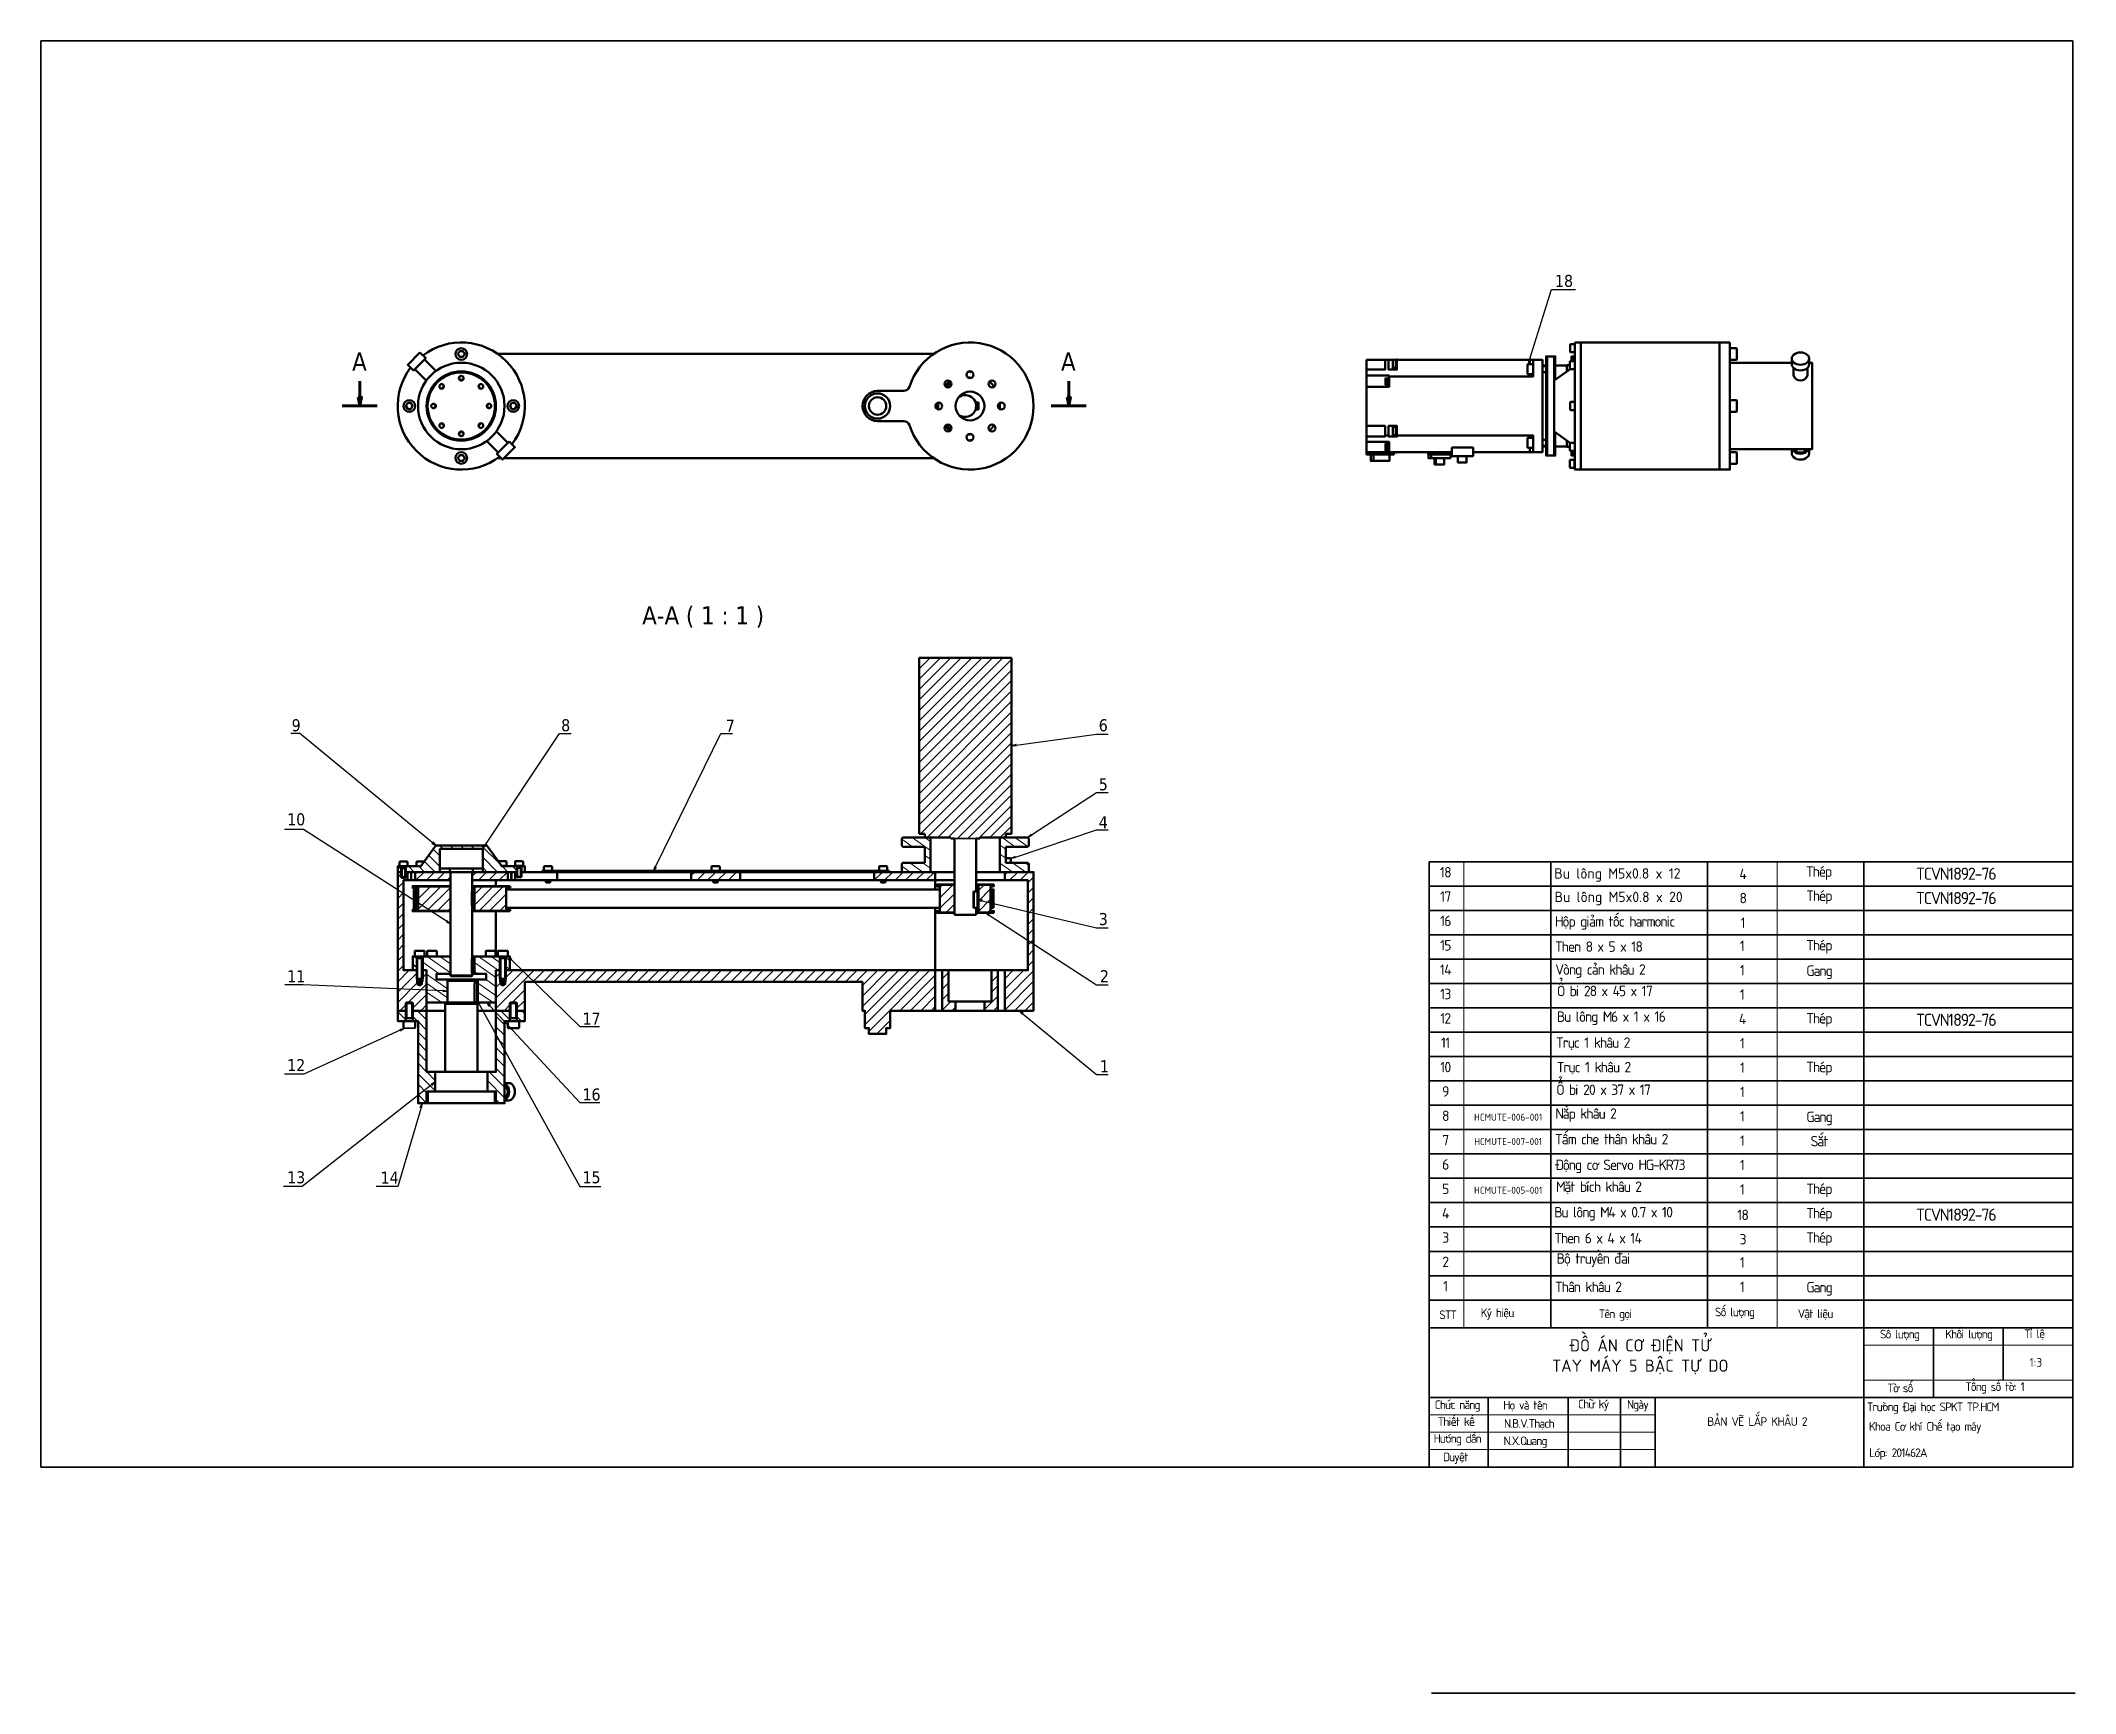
# Paper-space layout 'BAN VE A0' of a CAD drawing. Header units: millimetres. Extents: x 265 to 849, y 144 to 619.
# The model-space entities are those that its viewports show. They can reach past a viewport. Long polylines and large blocks are cut down to what shows.
import ezdxf
from ezdxf import colors
from ezdxf.entities.mleader import LeaderData, LeaderLine
from ezdxf.math import Vec2, Vec3

# ---------------------------------------------------------------- set-up
doc = ezdxf.new("R2010")
doc.units = ezdxf.units.MM
doc.layers.get('0').update_dxf_attribs({"lineweight": 35})
for name, color, linetype, lineweight in [('Nhap', 5, 'Continuous', 13), ('Nét mảnh', 130, 'Continuous', 13), ('Nét đậm', 7, 'Continuous', 35)]:
    doc.layers.add(name, color=color, linetype=linetype, lineweight=lineweight)
doc.styles.add('PDF Tahoma', font='tahoma.ttf')
doc.styles.get("Standard").update_dxf_attribs({"font": '', "height": 4.375})
doc.styles.get('Standard').set_extended_font_data('TCVN 7284')
pattern_1 = [(45, (0.884, -0.884), (-4.490128, 4.490128), [])]
pattern_2 = [(145, (0.884, -0.884), (-3.6422104, -5.2016155), [])]
pattern_3 = [(135, (0.884, -0.884), (-4.490128, -4.490128), [])]

psp = doc.layouts.new('BAN VE A0')

# ---------------------------------------------------------------- texts
at = {"layer": 'Nét đậm', "color": 0, "attachment_point": 1}
for s, width, heights, insert, char_height in [('\\pxqc;{\\T0.85;18}', 6.0813, [0], (665.2, 381.9), 3), ('\\pxql;{\\C256;Bu lông M5x0.8 x 12}', 43.3419, [0], (699.6, 381.56), 3), ('\\pxqc;{\\T0.85;4}', 6.0813, [0], (750.65, 381.44), 3), ('\\pxqc;{\\T0.85;Thép}', 20.9876, [0], (765.07, 382.11), 3), ('\\pxqc;{\\T0.85;TCVN1892-76}', 46.1208, [0], (791.89, 381.72), 3.5), ('\\pxqc;{\\T0.85;17}', 6.0813, [0], (665.2, 374.9), 3), ('\\pxql;{\\C256;Bu lông M5x0.8 x 20}', 43.3419, [0], (699.69, 374.81), 3), ('\\pxqc;{\\T0.85;8}', 6.0813, [0], (750.69, 374.48), 3), ('\\pxqc;{\\T0.85;Thép}', 20.9876, [0], (765.11, 375.15), 3), ('\\pxqc;{\\T0.85;TCVN1892-76}', 46.1208, [0], (791.89, 374.72), 3.5), ('\\pxql;{\\T0.85;Hộp giảm tốc harmonic}', 43.3419, [0], (699.8, 367.76), 3), ('\\pxqc;{\\T0.85;16}', 6.0813, [0], (665.2, 367.9), 3), ('\\pxqc;{\\T0.85;1}', 6.0813, [0], (750.67, 367.39), 3), ('\\pxqc;{\\T0.85;15}', 6.0813, [0], (665.2, 360.9), 3), ('\\pxql;{\\T0.85;Then 8 x 5 x 18}', 43.3419, [0], (699.81, 360.52), 3), ('\\pxqc;{\\T0.85;1}', 6.0813, [0], (750.51, 360.74), 3), ('\\pxqc;{\\T0.85;Thép}', 20.9876, [0], (765.12, 360.92), 3), ('\\pxqc;{\\T0.85;14}', 6.0813, [0], (665.2, 353.9), 3), ('\\pxql;{\\T0.85;Vòng cản khâu 2}', 43.3419, [0], (699.86, 353.95), 3), ('\\pxqc;{\\T0.85;1}', 6.0813, [0], (750.51, 353.74), 3), ('\\pxqc;{\\T0.85;Gang}', 20.9876, [0], (765.19, 353.6), 3), ('\\pxqc;{\\T0.85;13}', 6.0813, [0], (665.2, 346.9), 3), ('\\pxql;{\\T0.85;Ổ bi 28 x 45 x 17}', 43.3419, [0], (700.33, 347.77), 3), ('\\pxqc;{\\T0.85;1}', 6.0813, [0], (750.51, 346.74), 3), ('\\pxqc;{\\T0.85;12}', 6.0813, [0], (665.2, 339.9), 3), ('\\pxql;{\\T0.85;Bu lông M6 x 1 x 16}', 43.3419, [0], (700.33, 340.4), 3), ('\\pxqc;{\\T0.85;4}', 6.0813, [0], (750.51, 339.74), 3), ('\\pxqc;{\\T0.85;Thép}', 20.9876, [0], (765.12, 339.92), 3), ('\\pxqc;{\\T0.85;TCVN1892-76}', 46.1208, [0], (791.89, 339.72), 3.5), ('\\pxqc;{\\T0.85;11}', 6.0813, [0], (665.2, 332.9), 3), ('\\pxql;{\\T0.85;Trục 1 khâu 2}', 43.3419, [0], (700.08, 332.93), 3), ('\\pxqc;{\\T0.85;1}', 6.0813, [0], (750.51, 332.74), 3), ('\\pxqc;{\\T0.85;10}', 6.0813, [0], (665.2, 325.9), 3), ('\\pxql;{\\T0.85;Ổ bi 20 x 37 x 17}', 43.3419, [0], (700.14, 319.39), 3), ('\\pxql;{\\T0.85;Trục 1 khâu 2}', 43.3419, [0], (700.3, 325.89), 3), ('\\pxqc;{\\T0.85;1}', 6.0813, [0], (750.51, 325.74), 3), ('\\pxqc;{\\T0.85;Thép}', 20.9876, [0], (765.12, 325.92), 3), ('\\pxqc;{\\T0.85;9}', 6.0813, [0], (665.2, 318.9), 3), ('\\pxqc;{\\T0.85;1}', 6.0813, [0], (750.51, 318.74), 3), ('\\pxqc;{\\T0.85;8}', 6.0813, [0], (665.2, 311.9), 3), ('\\pxqc;{\\C256;HCMUTE-006-001}', 6.0813, [0], (683.29, 310.99), 2), ('\\pxql;{\\T0.85;Nắp khâu 2}', 43.3419, [0], (699.9, 312.53), 3), ('\\pxqc;{\\T0.85;1}', 6.0813, [0], (750.51, 311.74), 3), ('\\pxqc;{\\T0.85;Gang}', 20.9876, [0], (765.19, 311.6), 3), ('\\pxqc;{\\T0.85;7}', 6.0813, [0], (665.2, 304.9), 3), ('\\pxql;{\\T0.85;Tấm che thân khâu 2}', 43.3419, [0], (699.8, 305.18), 3), ('\\pxqc;{\\T0.85;1}', 6.0813, [0], (750.51, 304.74), 3), ('\\pxqc;{\\T0.85;Sắt}', 20.9876, [0], (765.19, 304.6), 3), ('\\pxqc;{\\C256;HCMUTE-007-001}', 6.0813, [0], (683.29, 303.99), 2), ('\\pxqc;{\\T0.85;6}', 6.0813, [0], (665.2, 297.9), 3), ('\\pxql;{\\T0.85;Động cơ Servo HG-KR73 }', 56.5623, [0], (699.77, 297.81), 3), ('\\pxqc;{\\T0.85;1}', 6.0813, [0], (750.51, 297.74), 3), ('\\pxqc;{\\T0.85;5}', 6.0813, [0], (665.2, 290.9), 3), ('\\pxqc;{\\C256;HCMUTE-005-001}', 6.0813, [0], (683.29, 289.99), 2), ('\\pxql;{\\T0.85;Mặt bích khâu 2}', 43.3419, [0], (700.06, 291.52), 3), ('\\pxqc;{\\T0.85;1}', 6.0813, [0], (750.51, 290.74), 3), ('\\pxqc;{\\T0.85;Thép}', 20.9876, [0], (765.12, 290.92), 3), ('\\pxqc;{\\T0.85;4}', 6.0813, [0], (665.2, 283.9), 3), ('\\pxql;{\\T0.85;Bu lông M4 x 0.7 x 10}', 43.3419, [0], (699.56, 284.19), 3), ('\\pxqc;{\\T0.85;18}', 6.0813, [0], (750.64, 283.41), 3), ('\\pxqc;{\\T0.85;Thép}', 20.9876, [0], (765.12, 283.92), 3), ('\\pxqc;{\\T0.85;TCVN1892-76}', 46.1208, [0], (791.89, 283.72), 3.5), ('\\pxqc;{\\T0.85;3}', 6.0813, [0], (665.2, 276.9), 3), ('\\pxql;{\\T0.85;Then 6 x 4 x 14}', 43.3419, [0], (699.56, 276.73), 3), ('\\pxqc;{\\T0.85;3}', 6.0813, [0], (750.64, 276.41), 3), ('\\pxqc;{\\T0.85;Thép}', 20.9876, [0], (765.12, 276.92), 3), ('\\pxqc;{\\T0.85;2}', 6.0813, [0], (665.2, 269.9), 3), ('\\pxql;{\\T0.85;Bộ truyền đai}', 43.3419, [0], (700.26, 270.87), 3), ('\\pxqc;{\\T0.85;1}', 6.0813, [0], (750.51, 269.74), 3), ('\\pxqc;{\\T0.85;1}', 6.0813, [0], (665.2, 262.9), 3), ('{\\T0.85;Thân khâu 2}', 43.3419, [0], (699.8, 262.72), 3), ('\\pxqc;{\\T0.85;1}', 6.0813, [0], (750.51, 262.74), 3), ('\\pxqc;{\\T0.85;Gang}', 20.9876, [0], (765.19, 262.6), 3), ('{\\fTCVN 7284|b0|i0|c0|p34;\\T0.85;STT}', 6.0813, [0], (666.54, 254.45), 2.5), ('{\\fTCVN 7284|b0|i0|c0|p34;\\T0.85;Ký hiệu}', 15.887, [0], (678.44, 255.02), 2.5), ('{\\fTCVN 7284|b0|i0|c0|p34;\\T0.85;Tên gọi}', 15.887, [0], (712.38, 254.73), 2.5), ('{\\fTCVN 7284|b0|i0|c0|p34;\\T0.85;Số lượng}', 15.887, [0], (745.76, 255.25), 2.5), ('{\\fTCVN 7284|b0|i0|c0|p34;\\T0.85;Vật liệu}', 15.887, [0], (769.57, 254.75), 2.5), ('\\pxsm1,qc;ĐỒ ÁN CƠ ĐIỆN TỬ\\PTAY MÁY 5 BẬC TỰ DO', 108.5836, [27.43], (670, 246.15), 3.5), ('\\pxqc;{\\fTCVN 7284|b0|i0|c0|p34;\\T0.85;Số lượng}', 13.6042, [0], (792, 248.88), 2.5), ('\\pxqc;{\\fTCVN 7284|b0|i0|c0|p34;\\T0.85;Khối lượng}', 13.6042, [0], (811.89, 248.88), 2.5), ('\\pxqc;{\\fTCVN 7284|b0|i0|c0|p34;\\T0.85;Tỉ lệ}', 13.6042, [0], (830.71, 248.99), 2.5), ('\\pxqc;1:3', 13.6042, [0], (831.18, 240.77), 2.5), ('\\pxqc;{\\fTCVN 7284|b0|i0|c0|p34;\\T0.85;Tờ số}', 13.6042, [0], (792.15, 233.4), 2.5), ('\\pxqc;{\\T0.85;Tổng số tờ: 1}', 34.3377, [0], (808.99, 233.78), 2.5), ('{\\fTCVN 7284|b0|i0|c0|p34;\\T0.85;Chức năng}', 15.887, [0], (665.22, 228.58), 2.5), ('{\\fTCVN 7284|b0|i0|c0|p34;\\T0.85;Họ và tên}', 15.887, [0], (684.92, 228.46), 2.5), ('\\pxqc;{\\fTCVN 7284|b0|i0|c0|p34;\\T0.85;Chữ ký}', 13.6042, [0], (703.98, 228.78), 2.5), ('\\pxqc;{\\fTCVN 7284|b0|i0|c0|p34;\\T0.85;Ngày}', 13.6042, [0], (716.72, 228.66), 2.5), ('\\pxql;{\\T0.85;Trường Đại học SPKT TP.HCM}', 59.5637, [0], (789.43, 227.98), 2.5), ('{\\fTCVN 7284|b0|i0|c0|p34;\\T0.85;Thiết kế}', 15.887, [0], (666.09, 223.74), 2.5), ('{\\T0.85;N.B.V.Thạch}', 21.2599, [0], (685.14, 223.2), 2.5), ('\\pxqc;{\\T0.9;BẢN VẼ LẮP KHÂU 2}', 53.6541, [10.28], (731.05, 223.76), 2.5), ('\\pxql;{\\T0.85;Khoa Cơ khí Chế tạo máy}', 61.8818, [0], (790.02, 222.36), 2.5), ('{\\fTCVN 7284|b0|i0|c0|p34;\\T0.85;Hướng dẫn}', 15.887, [0], (664.94, 218.9), 2.5), ('{\\T0.85;N.X.Quang}', 24.7509, [0], (685.01, 218.22), 2.5), ('{\\fTCVN 7284|b0|i0|c0|p34;\\T0.85;Duyệt}', 15.887, [0], (667.62, 213.58), 2.5), ('\\pxql;{\\T0.85;Lớp: 201462A}', 24.1155, [0], (790.11, 214.79), 2.5)]:
    psp.add_mtext_dynamic_manual_height_columns(s, width=width, gutter_width=12.5, heights=heights, dxfattribs=dict(at, insert=insert, char_height=char_height))

msp = doc.modelspace()

# ---------------------------------------------------------------- texts
at = {"layer": 'Nét đậm', "attachment_point": 4, "style": 'PDF Tahoma'}
for s, insert, char_height in [('18', (19955.5, 5173.8), 10.35), ('A', (18918.4, 5104.4), 15.6), ('A', (19529.6, 5104.4), 15.6), ('A-A ( 1 : 1 )', (19168.5, 4884.1), 15.6), ('9', (18866.2, 4790.6), 10.4), ('8', (19098.6, 4790.6), 10.4), ('7', (19240.5, 4790.4), 10.4), ('6', (19562.1, 4790.6), 10.4), ('5', (19562.1, 4739.7), 10.4), ('10', (18862.4, 4709.5), 10.35), ('4', (19562.1, 4707.1), 10.4), ('3', (19562.1, 4623.5), 10.4), ('11', (18862.4, 4574.3), 10.35), ('2', (19563.1, 4574.3), 10.4), ('17', (19117, 4537.7), 10.35), ('12', (18862.4, 4497.6), 10.35), ('1', (19563.1, 4496.7), 10.4), ('16', (19117, 4472.2), 10.35), ('13', (18862.4, 4400.8), 10.35), ('14', (18942.9, 4400.6), 10.35), ('15', (19117, 4400.8), 10.35)]:
    msp.add_mtext(s, dxfattribs=dict(at, insert=insert, char_height=char_height))

# ---------------------------------------------------------------- blocks, each defined once
blk = doc.blocks.new('_Open')
at = {"color": 0, "linetype": 'ByBlock', "lineweight": -2}
for p, q in [((-1, 0.17), (0, 0)), ((-1, -0.17), (0, 0)), ((0, 0), (-1, 0))]:
    blk.add_line(p, q, dxfattribs=at)

# ---------------------------------------------------------------- hatches: boundary and pattern name
at = {"layer": 'Nét mảnh', "true_color": 0x58ba48}
h = msp.add_hatch(dxfattribs=at)
h.set_pattern_fill('ANSI31', color=85, scale=2)
h.set_pattern_definition(pattern_1)
h.paths.add_polyline_path([(19486.9, 4848.9), (19407.2, 4848.9), (19407.2, 4697), (19412.1, 4697), (19412.1, 4693.9), (19434.5, 4693.9), (19434.5, 4693), (19437.6, 4693), (19456.5, 4693), (19459.6, 4693), (19459.6, 4693.9), (19482, 4693.9), (19482, 4697), (19486.9, 4697)])
h = msp.add_hatch(dxfattribs=at)
h.set_pattern_fill('ANSI31', color=85, scale=2, angle=90)
h.set_pattern_definition(pattern_3)
h.paths.add_polyline_path([(18994, 4684.1), (18994.4, 4684.1), (19030.7, 4684.1), (19031, 4684.1), (19031, 4664.1), (19060.5, 4664.1), (19060.5, 4669.1), (19047.4, 4669.1), (19034.5, 4687.1), (18990.6, 4687.1), (18977.7, 4669.1), (18966.1, 4669.1), (18964.9, 4669.1, 0.413935), (18964.8, 4669), (18964.8, 4664.1), (18994, 4664.1)])
h = msp.add_hatch(dxfattribs=at)
h.set_pattern_fill('ANSI31', color=85, scale=2, angle=100)
h.set_pattern_definition(pattern_2)
h.paths.add_polyline_path([(19417, 4693.9), (19393.1, 4693.9), (19392.2, 4693), (19392.2, 4687.1), (19393.1, 4686), (19412.1, 4686), (19412.1, 4672.1), (19393.1, 4672.1), (19392.2, 4671.2), (19392.2, 4665.1), (19393.1, 4664.1), (19417, 4664.1)])
h.paths.add_polyline_path([(19501.9, 4693), (19500.8, 4693.9), (19476.9, 4693.9), (19476.9, 4664.1), (19500.8, 4664.1), (19501.9, 4665.1), (19501.9, 4671.2), (19500.8, 4672.1), (19482, 4672.1), (19482, 4686), (19500.8, 4686), (19501.9, 4687.1)])
h = msp.add_hatch(dxfattribs=at)
h.set_pattern_fill('ANSI31', color=85, scale=2, angle=90)
h.set_pattern_definition(pattern_3)
h.paths.add_polyline_path([(18960.8, 4669, 0.414453), (18960.7, 4669.1), (18959.3, 4669.1), (18957.7, 4669.1), (18957.7, 4664.1), (18960.8, 4664.1)])
h = msp.add_hatch(dxfattribs=at)
h.set_pattern_fill('ANSI31', color=85, scale=2, angle=90)
h.set_pattern_definition(pattern_3)
h.paths.add_polyline_path([(19067.3, 4669.1), (19064.5, 4669.1), (19064.5, 4664.1), (19067.3, 4664.1)])
h = msp.add_hatch(dxfattribs=at)
h.set_pattern_fill('ANSI31', color=85, scale=2)
h.set_pattern_definition(pattern_1)
h.paths.add_polyline_path([(18974.6, 4569.4), (18974.1, 4569.4), (18974.1, 4579.4), (18970.7, 4579.4), (18962.7, 4579.4), (18962.7, 4648.7), (18957.7, 4651.9), (18957.7, 4544.5), (18964.8, 4544.5), (18964.8, 4551), (18965.3, 4551.5), (18967.6, 4551.5), (18970.1, 4551.5), (18970.7, 4551), (18970.7, 4544.5), (18982.6, 4544.5), (18982.6, 4579.4), (18979.2, 4579.4), (18979.2, 4569.4), (18978.6, 4569.4), (18978.6, 4567.5), (18976.7, 4566.2), (18974.6, 4567.5)])
h.paths.add_polyline_path([(18962.7, 4657.1), (18965.7, 4657.1), (18965.7, 4664.1), (18965, 4664.1), (18964.8, 4663.9), (18964.8, 4659.6), (18964.2, 4659.2), (18961.2, 4659.2), (18960.8, 4659.6), (18960.8, 4664.1), (18957.7, 4664.1), (18957.7, 4651.9), (18962.7, 4648.7)])
h.paths.add_polyline_path([(19003.1, 4664.1), (19002.6, 4664.1), (18994, 4664.1), (18972.7, 4664.1), (18972.7, 4657.1), (19003.1, 4657.1)])
h.paths.add_polyline_path([(19052.5, 4664.1), (19031, 4664.1), (19022.5, 4664.1), (19021.9, 4664.1), (19021.9, 4657.1), (19052.5, 4657.1)])
h = msp.add_hatch(dxfattribs=at)
h.set_pattern_fill('ANSI31', color=85, scale=2)
h.set_pattern_definition(pattern_1)
h.paths.add_polyline_path([(19051.2, 4650.1), (19052.6, 4650.1), (19054.8, 4650.5), (19054.4, 4652), (19052.5, 4651.6), (19023.8, 4651.6), (19023.8, 4630.7), (19052.5, 4630.7), (19054.4, 4630.3), (19054.8, 4631.9), (19052.6, 4632.2), (19051.2, 4632.2)])
h.paths.add_polyline_path([(19003.1, 4651.6), (18972.6, 4651.6), (18970.7, 4652), (18970.5, 4650.5), (18972.6, 4650.1), (18975.2, 4650.1), (18975.2, 4640.8), (18991.3, 4630.7), (19003.1, 4630.7)])
h.paths.add_polyline_path([(18975.2, 4640.8), (18975.2, 4632.2), (18972.4, 4632.2), (18970.5, 4631.9), (18970.7, 4630.3), (18972.6, 4630.7), (18991.3, 4630.7)])
h = msp.add_hatch(dxfattribs=at)
h.set_pattern_fill('ANSI31', color=85, scale=2, angle=90)
h.set_pattern_definition(pattern_3)
h.paths.add_polyline_path([(19381.4, 4665.1), (19082.3, 4665.1), (19082.3, 4664.1), (19381.4, 4664.1)])
h = msp.add_hatch(dxfattribs=at)
h.set_pattern_fill('ANSI31', color=85, scale=2)
h.set_pattern_definition(pattern_1)
h.paths.add_polyline_path([(19252.8, 4664.1), (19210.8, 4664.1), (19210.8, 4657.1), (19252.8, 4657.1)])
h = msp.add_hatch(dxfattribs=at)
h.set_pattern_fill('ANSI31', color=85, scale=2)
h.set_pattern_definition(pattern_1)
h.paths.add_polyline_path([(19421.2, 4664.1), (19368.4, 4664.1), (19368.4, 4657.1), (19421.2, 4657.1)])
h.paths.add_polyline_path([(19505.9, 4664.1), (19481, 4664.1), (19481, 4657.1), (19501, 4657.1), (19501, 4579.4), (19481, 4579.4), (19481, 4544.5), (19505.9, 4544.5)])
h = msp.add_hatch(dxfattribs=at)
h.set_pattern_fill('ANSI31', color=85, scale=2)
h.set_pattern_definition(pattern_1)
h.paths.add_polyline_path([(19437.6, 4653.1), (19423.7, 4653.1), (19422.6, 4653.3), (19422.2, 4652), (19423.5, 4651.6), (19425.2, 4651.6), (19425.2, 4630.7), (19423.5, 4630.7), (19422.2, 4630.5), (19422.6, 4629), (19423.7, 4629.2), (19437.6, 4629.2)])
h.paths.add_polyline_path([(19468.9, 4651.6), (19470.6, 4651.6), (19471.7, 4652), (19471.5, 4653.3), (19470.4, 4653.1), (19458.3, 4653.1), (19458.3, 4629.2), (19470.4, 4629.2), (19471.5, 4629), (19471.7, 4630.5), (19470.6, 4630.7), (19470.4, 4630.7), (19468.9, 4630.7)])
h = msp.add_hatch(dxfattribs=at)
h.set_pattern_fill('ANSI31', color=85, scale=2, angle=90)
h.set_pattern_definition(pattern_3)
h.paths.add_polyline_path([(18972.6, 4642.5), (18971.6, 4643.1), (18971.6, 4633.2), (18972.6, 4633.2)])
h = msp.add_hatch(dxfattribs=at)
h.set_pattern_fill('ANSI31', color=85, scale=2, angle=100)
h.set_pattern_definition(pattern_2)
h.paths.add_polyline_path([(19003.1, 4591.4), (18980.9, 4591.4), (18980, 4591.4), (18979.2, 4590.8), (18979.2, 4579.4), (18982.6, 4579.4), (18982.6, 4551.5), (18999.5, 4551.5), (19000.7, 4551.5), (19000.7, 4570.3), (19000.7, 4571.5), (18991.2, 4571.5), (18991.2, 4576.4), (19003.1, 4576.4)])
h = msp.add_hatch(dxfattribs=at)
h.set_pattern_fill('ANSI31', color=85, scale=2, angle=100)
h.set_pattern_definition(pattern_2)
h.paths.add_polyline_path([(19045.8, 4591.3, 0.411649), (19045.7, 4591.4), (19044.1, 4591.4), (19023.8, 4591.4), (19023.8, 4576.4), (19033.9, 4576.4), (19033.9, 4571.5), (19026.9, 4571.5), (19026.9, 4551.5), (19042.4, 4551.5), (19042.4, 4579.4), (19045.8, 4579.4)])
h.paths.add_polyline_path([(19054.4, 4591.4), (19052.7, 4591.4), (19051.1, 4591.4, 0.416978), (19051, 4591.3), (19051, 4579.4), (19054.2, 4579.4), (19054.4, 4579.6)])
h = msp.add_hatch(dxfattribs=at)
h.set_pattern_fill('ANSI31', color=85, scale=2)
h.set_pattern_definition(pattern_1)
h.paths.add_polyline_path([(19067.3, 4569.4), (19071.4, 4569.4), (19062.8, 4579.4), (19051, 4579.4), (19051, 4571.9), (19051, 4569.4), (19050.4, 4569.4), (19050.4, 4567.5), (19048.5, 4566.2), (19046.4, 4567.5), (19046.4, 4569.4), (19045.8, 4569.4), (19045.8, 4579.4), (19042.4, 4579.4), (19042.4, 4551.5), (19042.4, 4544.5), (19054.4, 4544.5), (19054.4, 4551), (19055, 4551.5), (19057.4, 4551.5), (19059.7, 4551.5), (19060.5, 4551), (19060.5, 4544.5), (19067.3, 4544.5)])
h.paths.add_polyline_path([(19051, 4571.9), (19050.4, 4571.5), (19050.4, 4569.4), (19051, 4569.4)], flags=17)
h.paths.add_polyline_path([(19046.4, 4571.5), (19045.8, 4571.9), (19045.8, 4569.4), (19046.4, 4569.4)], flags=17)
h.paths.add_polyline_path([(19421.2, 4579.4), (19062.8, 4579.4), (19071.4, 4569.4), (19358.4, 4569.4), (19358.4, 4544.5), (19360.5, 4544.5), (19360.5, 4529.5), (19363.9, 4529.5), (19363.9, 4524.6), (19378.9, 4524.6), (19378.9, 4529.5), (19382.3, 4529.5), (19382.3, 4544.5), (19421.2, 4544.5)])
h = msp.add_hatch(dxfattribs=at)
h.set_pattern_fill('ANSI31', color=85, scale=2)
h.set_pattern_definition(pattern_1)
h.paths.add_polyline_path([(19475, 4579.4), (19469.5, 4579.4), (19469.5, 4552.5), (19463.6, 4552.5), (19463.6, 4544.5), (19475, 4544.5)])
h.paths.add_polyline_path([(19432.6, 4579.4), (19427.1, 4579.4), (19427.1, 4544.5), (19438.7, 4544.5), (19438.7, 4552.5), (19432.6, 4552.5)])
h = msp.add_hatch(dxfattribs=at)
h.set_pattern_fill('ANSI31', color=85, scale=2, angle=90)
h.set_pattern_definition(pattern_3)
h.paths.add_polyline_path([(18982.6, 4544.5), (18970.7, 4544.5), (18970.7, 4535.7, 0.414297), (18970.7, 4535.6), (18970.8, 4535.6), (18972.7, 4535.6), (18975.2, 4535.6), (18975.2, 4464.8), (18982.6, 4464.8), (18982.6, 4474.8), (18983.6, 4474.8), (18990, 4474.8), (18990, 4491.7), (18982.6, 4491.7)])
h.paths.add_polyline_path([(18964.8, 4544.5), (18957.7, 4544.5), (18957.7, 4535.6), (18962.7, 4535.6), (18964.7, 4535.6, 0.414289), (18964.8, 4535.7)])
h.paths.add_polyline_path([(19049.8, 4535.6), (19052.5, 4535.6), (19054.3, 4535.6, 0.414097), (19054.4, 4535.7), (19054.4, 4544.5), (19042.4, 4544.5), (19042.4, 4491.7), (19035, 4491.7), (19035, 4474.8), (19041.5, 4474.8), (19042.4, 4474.8), (19042.4, 4464.8), (19049.8, 4464.8)])
h.paths.add_polyline_path([(19067.3, 4544.5), (19060.5, 4544.5), (19060.5, 4535.7, 0.414172), (19060.6, 4535.6), (19062.4, 4535.6), (19067.3, 4535.6)])
at = {"layer": 'Nét đậm', "transparency": 33554559}
for points in [[(18923.6, 5073.5), (18923.6, 5073.5), (18925.1, 5066.1), (18926.6, 5073.5)], [(19534.8, 5073.5), (19534.8, 5073.5), (19536.3, 5066.1), (19537.6, 5073.5)]]:
    msp.add_hatch(color=256, dxfattribs=at).paths.add_polyline_path(points)
at = {"layer": 'Nét đậm', "true_color": 0x58ba48}
h = msp.add_hatch(dxfattribs=at)
h.set_pattern_fill('ANSI31', color=85, scale=2, angle=90)
h.set_pattern_definition(pattern_3)
h.paths.add_polyline_path([(19471.4, 4649.1), (19470.4, 4649.1), (19470.4, 4633.2), (19471.4, 4633.2)])
h = msp.add_hatch(dxfattribs=at)
h.set_pattern_fill('ANSI31', color=85, scale=2, angle=100)
h.set_pattern_definition(pattern_2)
h.paths.add_polyline_path([(18974.1, 4591.3, 0.414163), (18974, 4591.4), (18972.4, 4591.4), (18970.7, 4591.4), (18970.7, 4579.4), (18974.1, 4579.4)])

# ---------------------------------------------------------------- linework, layer by layer
at = {"layer": 'Nét đậm', "lineweight": 50}
for p, q in [((19486.9, 4848.9), (19407.2, 4848.9)), ((19407.2, 4848.9), (19407.2, 4697)), ((19486.9, 4697), (19486.9, 4848.9)), ((19407.2, 4697), (19412.1, 4697)), ((19412.1, 4697), (19412.1, 4693.9)), ((19412.1, 4693.9), (19434.5, 4693.9)), ((19434.5, 4693.9), (19434.5, 4693)), ((19434.5, 4693), (19437.6, 4693)), ((19437.6, 4693), (19437.6, 4627.3)), ((19456.5, 4647.2), (19456.5, 4693)), ((19456.5, 4693), (19459.6, 4693)), ((19459.6, 4693), (19459.6, 4693.9)), ((19459.6, 4693.9), (19482, 4693.9)), ((19482, 4693.9), (19482, 4697)), ((19482, 4697), (19486.9, 4697)), ((19052.5, 4651.6), (19023.8, 4651.6)), ((19023.8, 4651.6), (19023.8, 4630.7)), ((19054.4, 4652), (19052.5, 4651.6)), ((19052.6, 4650.1), (19054.8, 4650.5)), ((19054.8, 4650.5), (19054.4, 4652)), ((19052.6, 4632.2), (19054.8, 4631.9)), ((19054.8, 4631.9), (19054.4, 4630.3)), ((19454.1, 4646.9), (19454.1, 4647.2)), ((19454.1, 4647.2), (19456.5, 4647.2)), ((19454.1, 4644.2), (19454.1, 4646.9)), ((19454.1, 4636.2), (19454.1, 4644.2)), ((19454.1, 4633.6), (19454.1, 4636.2)), ((19454.1, 4633.2), (19454.1, 4633.6)), ((19456.5, 4633.2), (19454.1, 4633.2)), ((19454.5, 4644.2), (19454.5, 4647.2)), ((19454.5, 4636.2), (19454.5, 4644.2)), ((19454.5, 4633.2), (19454.5, 4636.2)), ((19454.5, 4633.2), (19457.7, 4633.2)), ((19456.5, 4627.3), (19456.5, 4633.2)), ((19457.7, 4644.2), (19457.7, 4647.2)), ((19457.7, 4647.2), (19458.1, 4646.9)), ((19457.7, 4636.2), (19457.7, 4644.2)), ((19457.7, 4633.2), (19457.7, 4636.2)), ((19458.1, 4633.6), (19457.7, 4633.2)), ((19458.1, 4646.9), (19458.1, 4644.2)), ((19458.1, 4644.2), (19458.1, 4636.2)), ((19458.1, 4636.2), (19458.1, 4633.6)), ((19023.8, 4630.7), (19052.5, 4630.7)), ((19052.5, 4630.7), (19054.4, 4630.3)), ((19054.4, 4630.3), (19052.5, 4630.7)), ((19437.6, 4627.3), (19456.5, 4627.3))]:
    msp.add_line(p, q, dxfattribs=at)
at = {"layer": 'Nét đậm'}
for p, q in [((19437.6, 4693), (19456.5, 4693)), ((19044.7, 4673.6), (19044.6, 4673.6)), ((19052.6, 4650.1), (19052.5, 4650.1)), ((19470.4, 4630.7), (19470.6, 4630.7)), ((18963.3, 4529.5), (18972.1, 4529.5))]:
    msp.add_line(p, q, dxfattribs=at)
at = {"layer": 'Nét đậm', "lineweight": 50}
for points in [[(18976.9, 5112.2), (18966.3, 5101.6), (18971.2, 5096.7), (18981.9, 5107.3)], [(19011.1, 5113.4), (19013.9, 5113.4), (19015.5, 5110.9), (19013.9, 5108.4), (19011.1, 5108.4), (19009.6, 5110.9)], [(19972.6, 5120.8), (19977.8, 5120.8), (19977.8, 5011.2), (19972.6, 5011.2)], [(19977.8, 5120.8), (20097.4, 5120.8), (20097.4, 5011.2), (19977.8, 5011.2)], [(20106.3, 5120.8), (20097.4, 5120.8), (20097.4, 5011.2), (20106.3, 5011.2)], [(20159.7, 5106.9), (20159.8, 5108.1), (20160.4, 5109.2), (20161.2, 5110.1), (20162.5, 5111.1), (20163.8, 5111.7), (20165.3, 5112), (20167.1, 5112.2), (20168.8, 5112), (20170.3, 5111.7), (20171.8, 5111.1), (20172.9, 5110.1), (20173.9, 5109.2), (20174.3, 5108.1), (20174.5, 5106.9), (20174.3, 5105.8), (20173.9, 5104.6), (20172.9, 5103.5), (20171.8, 5102.7), (20170.3, 5102.2), (20168.8, 5101.8), (20167.1, 5101.6), (20165.3, 5101.8), (20163.8, 5102.2), (20162.5, 5102.7), (20161.2, 5103.5), (20160.4, 5104.6), (20159.8, 5105.8)], [(18966.3, 5068.6), (18969.1, 5068.6), (18970.5, 5066.1), (18969.1, 5063.4), (18966.3, 5063.4), (18964.8, 5066.1)], [(19055.9, 5068.6), (19058.8, 5068.6), (19060.3, 5066.1), (19058.8, 5063.4), (19055.9, 5063.4), (19054.6, 5066.1)], [(19457.7, 5068.9), (19458.1, 5068.6), (19458.1, 5063.4), (19457.7, 5063.1)], [(19053.8, 5035.3), (19058.8, 5030.4), (19048.1, 5019.8), (19043.2, 5024.7)], [(19011.1, 5023.6), (19013.9, 5023.6), (19015.5, 5021.1), (19013.9, 5018.6), (19011.1, 5018.6), (19009.6, 5021.1)], [(19866.5, 5030.2), (19884.9, 5030.2), (19884.9, 5022.8), (19866.5, 5022.8)], [(19393.1, 4686), (19412.1, 4686), (19412.1, 4672.1), (19393.1, 4672.1), (19392.2, 4671.2), (19392.2, 4665.1), (19393.1, 4664.1), (19417, 4664.1), (19417, 4693.9), (19393.1, 4693.9), (19392.2, 4693), (19392.2, 4687.1)], [(19482, 4686), (19500.8, 4686), (19501.9, 4687.1), (19501.9, 4693), (19500.8, 4693.9), (19476.9, 4693.9), (19476.9, 4664.1), (19500.8, 4664.1), (19501.9, 4665.1), (19501.9, 4671.2), (19500.8, 4672.1), (19482, 4672.1)], [(19067.3, 4664.1), (19067.3, 4669.1), (19064.5, 4669.1), (19064.5, 4664.1)], [(18964.8, 4659.6), (18964.2, 4659.2), (18961.2, 4659.2), (18960.8, 4659.6)], [(18972.7, 4657.1), (18972.7, 4664.1), (18969.3, 4664.1), (18969.3, 4657.1)], [(18972.6, 4649.1), (18971.6, 4649.1), (18971.6, 4633.2), (18972.6, 4633.2)], [(19052.5, 4664.1), (19052.5, 4657.1), (19055.7, 4657.1), (19055.7, 4664.1)], [(19064.5, 4660.1), (19063.9, 4659.6), (19060.8, 4659.6), (19060.5, 4660.1)], [(19082.3, 4665.1), (19082.3, 4664.1), (19381.4, 4664.1), (19381.4, 4665.1)], [(19089.3, 4655.6), (19088.9, 4655.2), (19085.7, 4655.2), (19085.3, 4655.6)], [(19252.8, 4657.1), (19252.8, 4664.1), (19210.8, 4664.1), (19210.8, 4657.1)], [(19233.8, 4655.6), (19233.4, 4655.2), (19230.2, 4655.2), (19229.8, 4655.6)], [(19368.4, 4664.1), (19368.4, 4657.1), (19421.2, 4657.1), (19421.2, 4664.1)], [(19378.3, 4655.6), (19377.9, 4655.2), (19374.7, 4655.2), (19374.3, 4655.6)], [(19471.4, 4633.2), (19471.4, 4649.1), (19470.4, 4649.1), (19470.4, 4633.2)], [(19505.9, 4544.5), (19505.9, 4664.1), (19481, 4664.1), (19481, 4657.1), (19501, 4657.1), (19501, 4579.4), (19481, 4579.4), (19481, 4544.5)], [(19023.4, 4637.2), (19023.4, 4634.7), (19023.1, 4634.1), (19023.1, 4637.2), (19023.1, 4645.1), (19023.1, 4648.2), (19023.4, 4647.8), (19023.4, 4645.1)], [(19427.1, 4579.4), (19427.1, 4544.5), (19438.7, 4544.5), (19438.7, 4552.5), (19432.6, 4552.5), (19432.6, 4579.4)], [(19475, 4544.5), (19475, 4579.4), (19469.5, 4579.4), (19469.5, 4552.5), (19463.6, 4552.5), (19463.6, 4544.5)], [(18998.6, 4544.5), (18982.6, 4544.5)], [(19026.5, 4550.4), (19025.5, 4551.5), (19000.7, 4551.5), (18999.5, 4551.5), (18998.6, 4550.4)], [(19042.4, 4544.5), (19026.5, 4544.5)]]:
    msp.add_lwpolyline(points, close=True, dxfattribs=at)
for points in [[(18990.6, 5096.3), (18980.9, 5106.2)], [(19419.5, 5110.9), (19044.1, 5110.9)], [(19809, 5105.8), (19809, 5097.4), (19793, 5097.4), (19793, 5092.3), (19812.4, 5092.3), (19812.4, 5091.5), (19933.9, 5091.5), (19933.9, 5092.3), (19933.9, 5093.4)], [(19793, 5097.4), (19793, 5101.4), (19793, 5105.8), (19809, 5105.8), (19812, 5105.8), (19816.9, 5105.8), (19818.3, 5105.8), (19815.6, 5105.8), (19815.6, 5098.8), (19818.3, 5098.8)], [(19812, 5105.8), (19812, 5097.4), (19816.9, 5097.4), (19819.2, 5097.4), (19819.2, 5105.8)], [(19816.9, 5105.8), (19816.9, 5105.8)], [(19819.2, 5098.6), (19818.3, 5098.6), (19818.3, 5106.2), (19819.2, 5106.2), (19819.2, 5105.8), (19933.9, 5105.8), (19936.7, 5105.8), (19944.7, 5105.8), (19944.7, 5098.9), (19944.7, 5033.1), (19944.7, 5026.2), (19936.7, 5026.2), (19933.9, 5026.2), (19884.9, 5026.2)], [(19933.9, 5102), (19933.9, 5105.8)], [(19933.9, 5091.5), (19936.7, 5091.5), (19936.7, 5098.9), (19936.7, 5105.8)], [(19955.7, 5043.3), (19955.7, 5023.2), (19954.8, 5023.2), (19948.7, 5023.2), (19947.8, 5023.2), (19947.8, 5108.8), (19948.7, 5108.8), (19954.8, 5108.8), (19955.7, 5108.8), (19955.7, 5088.7)], [(19948.7, 5023.2), (19948.7, 5108.8)], [(19954.8, 5087.9), (19954.8, 5108.8)], [(19969.8, 5104.6), (19969.8, 5108.8), (19970.7, 5108.8), (19972.6, 5108.8)], [(19970.7, 5104.6), (19970.7, 5108.8)], [(20159.7, 5106.9), (20159.7, 5102), (20159.8, 5100.8), (20160.4, 5099.7), (20161.2, 5098.6), (20162.5, 5097.8), (20163.8, 5097.2), (20165.3, 5096.9), (20167.1, 5096.7), (20168.8, 5096.9), (20170.3, 5097.2), (20171.8, 5097.8), (20172.9, 5098.6), (20173.9, 5099.7), (20174.3, 5100.8), (20174.5, 5102), (20174.5, 5106.9)], [(18982.2, 5087.9), (18972.4, 5097.8)], [(19793, 5082.6), (19793, 5087.2), (19793, 5092.3)], [(19936.7, 5026.2), (19936.7, 5033.1), (19936.7, 5040.5), (19933.9, 5040.5), (19819.2, 5040.5), (19819.2, 5043.1), (19819.2, 5045.6), (19819.2, 5048.8), (19816.9, 5048.8), (19812, 5048.8), (19812, 5040.5), (19809, 5040.5), (19809, 5048.8), (19793, 5048.8), (19793, 5082.6), (19812.4, 5082.6), (19812.4, 5091.5)], [(19811.2, 5084.3), (19809.3, 5084.3), (19809.3, 5089.8), (19811.2, 5089.8)], [(19812, 5084.1), (19811.2, 5084.1), (19811.2, 5090), (19812, 5090)], [(19812.4, 5084.1), (19812, 5084.1), (19812, 5090.2), (19812.4, 5090.2)], [(19816.9, 5097.4), (19816.9, 5098.8)], [(19933.9, 5091.9), (19936.7, 5091.9)], [(19944.7, 5100.8), (19947.8, 5100.8)], [(19944.7, 5100.3), (19947.8, 5100.3)], [(19944.7, 5095.1), (19947.8, 5095.1)], [(19968.8, 5034), (19954.8, 5044.1), (19954.8, 5087.9), (19968.6, 5097.8)], [(19955.7, 5100.8), (19965.8, 5100.8), (19965.8, 5095.9)], [(19966.1, 5101.2), (19968.3, 5101.2)], [(20106.3, 5028.7), (20177.1, 5028.7), (20177.1, 5103.3), (20174.5, 5103.3)], [(20159.7, 5103.3), (20106.3, 5103.3)], [(19394.1, 5079), (19371.3, 5079)], [(19371.3, 5053), (19394.1, 5053)], [(19456, 5068.9), (19458.3, 5068.9), (19458.3, 5063.1), (19456, 5063.1)], [(19044.3, 5025.8), (19034.5, 5035.7)], [(19052.7, 5034.2), (19042.8, 5044.1)], [(19793, 5039.7), (19793, 5044.8), (19793, 5048.8)], [(19812.4, 5026.2), (19812.4, 5034.6), (19812.4, 5035), (19793, 5035), (19793, 5039.7), (19809, 5039.7), (19809, 5040.5)], [(19866.5, 5026.2), (19812.4, 5026.2), (19793, 5026.2), (19793, 5030.6), (19793, 5035)], [(19812, 5040.5), (19812, 5039.7), (19816.9, 5039.7), (19819.2, 5039.7), (19819.2, 5040.5)], [(19818.3, 5040.8), (19815.6, 5040.8), (19815.6, 5047.9), (19818.3, 5047.9)], [(19816.9, 5047.9), (19816.9, 5048.8)], [(19816.9, 5040.8), (19816.9, 5039.7)], [(19819.2, 5040.7), (19818.3, 5040.7), (19818.3, 5048.1), (19819.2, 5048.1)], [(19931.8, 5030.5), (19931.8, 5038.1)], [(19932.3, 5038.6), (19936.7, 5038.6)], [(19933.9, 5040.5), (19933.9, 5039.7), (19933.9, 5038.6)], [(19933.9, 5040.1), (19936.7, 5040.1)], [(19944.7, 5036.9), (19947.8, 5036.9)], [(19954.8, 5023.2), (19954.8, 5044.1)], [(19955.7, 5031.2), (19965.8, 5031.2), (19965.8, 5036.1)], [(19044.1, 5021.1), (19046.8, 5021.1)], [(19049.5, 5021.1), (19419.5, 5021.1)], [(19816.4, 5026.2), (19816.4, 5024.1), (19793, 5024.1), (19793, 5026.2)], [(19796.6, 5024.1), (19796.6, 5018.6), (19799.1, 5018.6), (19799.1, 5024.1)], [(19799.1, 5018.6), (19812.7, 5018.6), (19812.7, 5024.1)], [(19811.2, 5027.7), (19809.3, 5027.7), (19809.3, 5033.2), (19811.2, 5033.2)], [(19812, 5027.6), (19811.2, 5027.6), (19811.2, 5033.4), (19812, 5033.4)], [(19812.4, 5027.6), (19812, 5027.6), (19812, 5033.6), (19812.4, 5033.6)], [(19818.3, 5026.2), (19818.3, 5025.8), (19819.2, 5025.8), (19819.2, 5026.2)], [(19846.2, 5026.2), (19846.2, 5024.3), (19848.6, 5024.3), (19848.6, 5026.2)], [(19846.4, 5024.3), (19846.4, 5021.1), (19848.6, 5021.1), (19848.6, 5024.3), (19865.5, 5024.3), (19865.5, 5026.2)], [(19848.6, 5021.1), (19865.5, 5021.1), (19865.5, 5024.3)], [(19851.7, 5021.1), (19851.7, 5015.6), (19852.8, 5015.6), (19852.8, 5021.1)], [(19852.8, 5015.6), (19860, 5015.6), (19860, 5021.1)], [(19879.2, 5022.8), (19879.2, 5017.3), (19871.8, 5017.3), (19871.8, 5022.8)], [(19932.3, 5030), (19936.7, 5030)], [(19933.9, 5026.2), (19933.9, 5030)], [(19944.7, 5031.7), (19947.8, 5031.7)], [(19944.7, 5031.2), (19947.8, 5031.2)], [(19966.1, 5030.8), (19968.3, 5030.8)], [(19969.8, 5027.4), (19969.8, 5023.2), (19970.7, 5023.2), (19972.6, 5023.2)], [(19970.7, 5023.2), (19970.7, 5027.4)], [(19972.2, 5018.2), (19972.6, 5018.2)], [(20174.5, 5028.7), (20174.5, 5025.1), (20174.3, 5023.9), (20173.9, 5022.8), (20172.9, 5021.9), (20171.8, 5020.9), (20170.3, 5020.3), (20168.8, 5020), (20167.1, 5019.8), (20165.3, 5020), (20163.8, 5020.3), (20162.5, 5020.9), (20161.2, 5021.9), (20160.4, 5022.8), (20159.8, 5023.9), (20159.7, 5025.1), (20159.7, 5028.7)], [(19972.2, 5014.3), (19972.6, 5014.3)], [(18964.8, 4659.6), (18964.8, 4669.1), (18964.8, 4664.1), (18994, 4664.1), (18994, 4684.1), (18994.4, 4684.1), (19030.7, 4684.1), (19031, 4684.1), (19031, 4664.1), (19060.5, 4664.1), (19060.5, 4669.1), (19047.4, 4669.1), (19034.5, 4687.1), (18990.6, 4687.1), (18977.7, 4669.1), (18966.1, 4669.1), (18959.3, 4669.1), (18957.7, 4669.1), (18957.7, 4664.1), (18960.8, 4664.1), (18960.8, 4669.1), (18960.8, 4659.6)], [(18994, 4683.7), (18994, 4667.4)], [(19031, 4683.7), (19031, 4667.4)], [(18959.3, 4672.7), (18959.3, 4669.1)], [(18959.6, 4673.1), (18965.7, 4673.1)], [(18960.8, 4667.4), (18964.8, 4667.4)], [(18966.1, 4672.7), (18966.1, 4669.1)], [(18973.9, 4672.7), (18973.9, 4669.1)], [(18974.3, 4673.1), (18980.3, 4673.1)], [(18994.3, 4667.2), (19030.8, 4667.2)], [(19002.6, 4664.1), (19002.6, 4667.2)], [(19022.5, 4664.1), (19022.5, 4667.2)], [(19044.7, 4673.6), (19050.9, 4673.6)], [(19047, 4669.6), (19051.4, 4669.6), (19051.4, 4673.2)], [(19049.8, 4669.4), (19049.8, 4669.1)], [(19058.9, 4673.2), (19058.9, 4669.6), (19065.8, 4669.6), (19065.8, 4673.2)], [(19059.3, 4673.6), (19065.4, 4673.6)], [(19060.5, 4669.4), (19060.5, 4660.1)], [(19060.5, 4667.7), (19064.5, 4667.7)], [(19064.5, 4669.4), (19064.5, 4660.1)], [(19083.8, 4668.7), (19083.8, 4665.1)], [(19084.2, 4669.1), (19090.5, 4669.1)], [(19090.8, 4668.7), (19090.8, 4665.1)], [(19482, 4676.1), (19486, 4676.1)], [(19486.4, 4675.7), (19486.4, 4672.1)], [(18960.8, 4664.1), (18957.7, 4664.1), (18957.7, 4544.5), (18964.8, 4544.5)], [(18974.1, 4579.4), (18962.7, 4579.4), (18962.7, 4657.1), (18966.1, 4657.1), (18966.1, 4664.1), (18964.8, 4664.1)], [(18966.1, 4657.1), (18969.3, 4657.1)], [(18972.4, 4632.2), (18970.5, 4631.9), (18970.7, 4630.3), (18972.6, 4630.7), (19003.1, 4630.7), (19003.1, 4651.6), (18972.6, 4651.6), (18970.7, 4652), (18970.5, 4650.5), (18972.6, 4650.1)], [(18970.7, 4652), (19003.1, 4652)], [(18972.6, 4650.1), (18975.2, 4650.1), (18975.2, 4632.2), (18972.4, 4632.2)], [(18972.6, 4649.1), (18973.9, 4649.1)], [(18972.7, 4657.1), (19003.1, 4657.1)], [(18973.9, 4632.2), (18973.9, 4650.1)], [(18994, 4664.1), (19002.6, 4664.1), (19022.5, 4664.1), (19031, 4664.1)], [(19003.1, 4574.9), (19003.1, 4664.1)], [(19021.9, 4590.3), (19021.9, 4634.1), (19021.9, 4634.3), (19021.9, 4634.5), (19021.9, 4634.7), (19021.7, 4635.1), (19021.7, 4635.5), (19021.5, 4636), (19021.5, 4636.6), (19021.5, 4637.2), (19021.5, 4645.1), (19021.5, 4645.7), (19021.5, 4646.3), (19021.7, 4646.9), (19021.7, 4647.2), (19021.9, 4647.6), (19021.9, 4648), (19021.9, 4648.2), (19021.9, 4664.1)], [(19021.9, 4657.1), (19052.5, 4657.1)], [(19021.9, 4652), (19054.4, 4652)], [(19021.9, 4651.6), (19023.8, 4651.6)], [(19042.4, 4657.1), (19042.4, 4652)], [(19052.6, 4632.2), (19051.2, 4632.2), (19051.2, 4650.1), (19052.5, 4650.1)], [(19425.2, 4649.1), (19051.2, 4649.1)], [(19055.7, 4657.1), (19058.9, 4657.1)], [(19060.5, 4664.1), (19058.9, 4664.1), (19058.9, 4657.1), (19095.2, 4657.1), (19095.2, 4664.1), (19064.5, 4664.1)], [(19085.3, 4657.1), (19085.3, 4655.6)], [(19089.3, 4657.1), (19089.3, 4655.6)], [(19210.8, 4657.1), (19205.9, 4657.1), (19100.3, 4657.1), (19095.2, 4657.1)], [(19229.8, 4657.1), (19229.8, 4655.6)], [(19233.8, 4657.1), (19233.8, 4655.6)], [(19368.4, 4657.1), (19363.3, 4657.1), (19257.7, 4657.1), (19252.8, 4657.1)], [(19374.3, 4657.1), (19374.3, 4655.6)], [(19378.3, 4657.1), (19378.3, 4655.6)], [(19421.2, 4664.1), (19437.6, 4664.1)], [(19421.2, 4649.1), (19421.2, 4657.1), (19437.6, 4657.1)], [(19423.5, 4630.7), (19422.2, 4630.5), (19422.6, 4629), (19423.7, 4629.2), (19437.6, 4629.2), (19437.6, 4653.1), (19423.7, 4653.1), (19422.6, 4653.3), (19422.2, 4652), (19423.5, 4651.6)], [(19422.6, 4653.3), (19437.6, 4653.3)], [(19423.5, 4651.6), (19425.2, 4651.6), (19425.2, 4630.7), (19423.5, 4630.7)], [(19456.5, 4664.1), (19476.9, 4664.1)], [(19456.5, 4657.1), (19481, 4657.1)], [(19456.5, 4653.3), (19471.5, 4653.3)], [(19456.5, 4653.1), (19458.3, 4653.1)], [(19470.6, 4651.6), (19471.7, 4652), (19471.5, 4653.3), (19470.4, 4653.1), (19458.3, 4653.1), (19458.3, 4629.2), (19470.4, 4629.2), (19471.5, 4629), (19471.7, 4630.5), (19470.6, 4630.7)], [(19470.4, 4630.7), (19468.9, 4630.7), (19468.9, 4651.6), (19470.6, 4651.6)], [(19468.9, 4649.1), (19470.4, 4649.1)], [(18972.6, 4633.2), (18973.9, 4633.2)], [(19023.1, 4648.2), (19021.9, 4648.2)], [(19023.1, 4634.1), (19021.9, 4634.1)], [(19425.2, 4633.2), (19051.2, 4633.2)], [(19421.2, 4633.2), (19421.2, 4579.4), (19427.1, 4579.4)], [(19457.7, 4647.2), (19454.5, 4647.2)], [(19468.9, 4633.2), (19470.4, 4633.2)], [(18970.7, 4630.3), (19003.1, 4630.3)], [(19023.8, 4630.7), (19021.9, 4630.7)], [(19021.9, 4630.3), (19054.4, 4630.3)], [(19042.4, 4630.3), (19042.4, 4591.4)], [(19422.6, 4629), (19437.6, 4629)], [(19458.3, 4629.2), (19456.5, 4629.2)], [(19456.5, 4629), (19471.5, 4629)], [(18970.7, 4551), (18970.1, 4551.5), (18967.6, 4551.5), (18965.3, 4551.5), (18964.8, 4551), (18970.7, 4551), (18970.7, 4535.6), (18970.7, 4544.5), (18982.6, 4544.5), (18982.6, 4579.4), (18979.2, 4579.4)], [(18980.9, 4591.4), (18974.1, 4591.4), (18972.4, 4591.4), (18970.7, 4591.4), (18970.7, 4579.4), (18974.1, 4579.4), (18974.1, 4591.3), (18974.1, 4571.9)], [(18979.2, 4571.9), (18978.6, 4571.5), (18974.6, 4571.5), (18974.1, 4571.9), (18979.2, 4571.9), (18979.2, 4591.3), (18979.2, 4579.4), (18982.6, 4579.4), (18982.6, 4551.5), (18999.5, 4551.5)], [(18974.1, 4589.9), (18979.2, 4589.9)], [(19021.9, 4574.9), (19021.5, 4574.3), (19003.5, 4574.3), (19003.1, 4574.9), (19021.9, 4574.9), (19021.9, 4576.4), (19021.9, 4576.6), (19021.9, 4577), (19021.7, 4577.4), (19021.7, 4577.7), (19021.5, 4578.3), (19021.5, 4578.9), (19021.5, 4579.4), (19021.5, 4587.4), (19021.5, 4588), (19021.5, 4588.6), (19021.7, 4588.9), (19021.7, 4589.5), (19021.9, 4589.9), (19021.9, 4590.1), (19021.9, 4590.3), (19023.1, 4590.3)], [(19021.9, 4591.4), (19023.8, 4591.4)], [(19023.8, 4576.4), (19023.1, 4576.4), (19023.1, 4579.4), (19023.1, 4587.4), (19023.1, 4590.3), (19023.4, 4589.9), (19023.4, 4587.4), (19023.4, 4579.4), (19023.4, 4576.8), (19023.1, 4576.4), (19021.9, 4576.4)], [(19052.7, 4591.4), (19045.8, 4591.4), (19044.1, 4591.4), (19023.8, 4591.4), (19023.8, 4576.4), (19033.9, 4576.4), (19033.9, 4571.5), (19026.9, 4571.5), (19026.9, 4551.5), (19042.4, 4551.5), (19042.4, 4579.4), (19045.8, 4579.4), (19045.8, 4591.3), (19045.8, 4571.9)], [(19045.8, 4579.4), (19042.4, 4579.4), (19042.4, 4544.5), (19054.4, 4544.5)], [(19045.8, 4589.9), (19051, 4589.9)], [(19060.5, 4551), (19060.5, 4535.6), (19060.5, 4544.5), (19067.3, 4544.5), (19067.3, 4569.4), (19358.4, 4569.4), (19358.4, 4544.5), (19360.5, 4544.5), (19360.5, 4529.5), (19363.9, 4529.5), (19363.9, 4524.6), (19378.9, 4524.6), (19378.9, 4529.5), (19382.3, 4529.5), (19382.3, 4544.5), (19421.2, 4544.5), (19421.2, 4579.4), (19051, 4579.4)], [(19432.6, 4579.4), (19469.5, 4579.4)], [(19475, 4579.4), (19481, 4579.4)], [(18979.2, 4569.4), (18974.1, 4569.4)], [(18978.6, 4571.5), (18978.6, 4567.5), (18976.7, 4566.2), (18974.6, 4567.5), (18974.6, 4571.5)], [(18974.6, 4567.5), (18978.6, 4567.5)], [(19000.7, 4571.5), (19001.6, 4571.5)], [(19024.6, 4551.5), (19024.4, 4551.5), (19024.4, 4551.7), (19024.2, 4552.1), (19024.2, 4552.7), (19024, 4553.2), (19023.8, 4554), (19023.8, 4554.8), (19023.8, 4555.5), (19023.8, 4565.4), (19023.8, 4566.2), (19023.8, 4566.9), (19024, 4567.7), (19024.2, 4568.2), (19024.2, 4568.8), (19024.4, 4569.2), (19024.4, 4569.4), (19024.6, 4569.4), (19024.6, 4570.3), (19000.7, 4570.3), (19001.6, 4571.5), (19023.4, 4571.5), (19024.6, 4570.3)], [(19023.4, 4571.5), (19023.8, 4571.5), (19026.9, 4571.5)], [(19023.8, 4571.5), (19023.8, 4571.1)], [(19026.1, 4569.4), (19024.6, 4569.4)], [(19026.9, 4551.5), (19026.1, 4551.5), (19026.1, 4555.5), (19026.1, 4565.4), (19026.1, 4569.4), (19026.5, 4569), (19026.5, 4565.4), (19026.5, 4555.5), (19026.5, 4551.9), (19026.1, 4551.5), (19025.5, 4551.5)], [(19051, 4569.4), (19045.8, 4569.4)], [(19050.4, 4571.5), (19050.4, 4567.5), (19048.5, 4566.2), (19046.4, 4567.5), (19046.4, 4571.5)], [(19046.4, 4567.5), (19050.4, 4567.5)], [(18964.8, 4551), (18964.8, 4535.6), (18964.8, 4544.5), (18957.7, 4544.5), (18957.7, 4535.6), (18962.7, 4535.6), (18970.8, 4535.6), (18972.7, 4535.6)], [(18990, 4474.8), (18990, 4491.7), (18982.6, 4491.7), (18982.6, 4544.5), (18970.7, 4544.5)], [(18998.6, 4491.7), (18998.6, 4550.4)], [(19026.5, 4491.7), (19026.5, 4550.4)], [(19054.4, 4551), (19055, 4551.5), (19057.4, 4551.5), (19059.7, 4551.5), (19060.5, 4551), (19054.4, 4551), (19054.4, 4535.6), (19054.4, 4544.5), (19042.4, 4544.5), (19042.4, 4491.7), (19035, 4491.7), (19035, 4474.8)], [(19052.5, 4535.6), (19060.5, 4535.6), (19062.4, 4535.6), (19067.3, 4535.6), (19067.3, 4544.5), (19060.5, 4544.5)], [(19421.2, 4544.5), (19427.1, 4544.5)], [(19438.7, 4552.5), (19463.6, 4552.5)], [(19438.7, 4544.5), (19463.6, 4544.5)], [(19475, 4544.5), (19481, 4544.5)], [(18962.7, 4530.2), (18962.7, 4535.6)], [(18964.8, 4538.1), (18970.7, 4538.1)], [(18972.7, 4530.1), (18972.7, 4535.6), (18975.2, 4535.6), (18975.2, 4464.8), (18982.6, 4464.8), (18982.6, 4474.8), (18983.6, 4474.8), (19035, 4474.8), (19041.5, 4474.8), (19042.4, 4474.8), (19042.4, 4464.8), (19049.8, 4464.8), (19049.8, 4535.6), (19052.5, 4535.6), (19052.5, 4530.1)], [(19053.2, 4529.5), (19061.8, 4529.5)], [(19054.4, 4538.1), (19060.5, 4538.1)], [(19062.4, 4530.1), (19062.4, 4535.6)], [(18990, 4491.7), (18990.4, 4491.7), (19034.6, 4491.7), (19035, 4491.7)], [(18990, 4491.3), (18990, 4475)], [(19035, 4491.3), (19035, 4475)], [(18983.6, 4464.8), (18983.6, 4474.8)], [(19041.5, 4464.8), (19041.5, 4474.8)], [(19049.8, 4482.2), (19053.4, 4482.2), (19054.6, 4482), (19055.7, 4481.5), (19056.7, 4480.5), (19057.6, 4479.4), (19058.2, 4478.1), (19058.6, 4476.3), (19058.8, 4474.8), (19058.6, 4473.1), (19058.2, 4471.4), (19057.6, 4470.1), (19056.7, 4468.9), (19055.7, 4468), (19054.6, 4467.4), (19053.4, 4467.2), (19049.8, 4467.2)], [(18982.6, 4464.8), (18983.6, 4464.8), (19041.5, 4464.8), (19042.4, 4464.8)]]:
    msp.add_lwpolyline(points, dxfattribs=at)
for points in [[(19972.6, 5112.4), (19969.1, 5112.4, -0.414214), (19968.6, 5112.9), (19968.6, 5118.8, -0.414214), (19969.1, 5119.3), (19972.6, 5119.3)], [(20106.3, 5105.8), (20111.7, 5105.8, 0.414214), (20112.2, 5106.3), (20112.2, 5115.4, 0.414214), (20111.7, 5115.8), (20106.3, 5115.8)], [(19936.7, 5093.4), (19932.3, 5093.4, -0.414214), (19931.8, 5093.9), (19931.8, 5101.5, -0.414214), (19932.3, 5102), (19936.7, 5102)], [(19972.6, 5097.8), (19968.7, 5097.8, -0.414214), (19968.3, 5098.3), (19968.3, 5104.2, -0.414214), (19968.7, 5104.6), (19969.2, 5104.6), (19972.6, 5104.6)], [(20173.1, 5098.8), (20173.1, 5092.5, -0.762019), (20161.2, 5092.5), (20161.2, 5098.8)], [(20106.3, 5061), (20111.7, 5061, 0.414214), (20112.2, 5061.4), (20112.2, 5070.6, 0.414214), (20111.7, 5071), (20106.3, 5071)], [(19972.6, 5062.5), (19969.1, 5062.5, -0.414214), (19968.6, 5063), (19968.6, 5069, -0.414214), (19969.1, 5069.5), (19972.6, 5069.5)], [(19972.6, 5027.4), (19968.7, 5027.4, -0.414214), (19968.3, 5027.8), (19968.3, 5033.7, -0.414214), (19968.7, 5034.2), (19972.6, 5034.2)], [(20106.3, 5016.2), (20111.7, 5016.2, 0.414214), (20112.2, 5016.6), (20112.2, 5025.8, 0.414214), (20111.7, 5026.2), (20106.3, 5026.2)], [(19228.3, 4665.1), (19228.3, 4668.6, -0.414214), (19228.8, 4669.1), (19234.8, 4669.1, -0.414214), (19235.3, 4668.6), (19235.3, 4665.1)], [(19372.8, 4665.1), (19372.8, 4668.6, -0.414214), (19373.3, 4669.1), (19379.3, 4669.1, -0.414214), (19379.8, 4668.6), (19379.8, 4665.1)], [(19000.7, 4570.3), (19000.7, 4551.5), (19000.7, 4571.5), (18991.2, 4571.5), (18991.2, 4576.4), (19003.1, 4576.4), (19003.1, 4591.4), (18980.9, 4591.4), (18980.9, 4595.8, 0.414214), (18980.4, 4596.3), (18972.9, 4596.3, 0.414214), (18972.4, 4595.8), (18972.4, 4591.4)], [(18991.3, 4591.4), (18991.3, 4595.8, 0.414214), (18990.8, 4596.3), (18983.5, 4596.3, 0.414214), (18983, 4595.8), (18983, 4591.4)], [(19033.7, 4591.4), (19033.7, 4595.8, -0.414214), (19034.2, 4596.3), (19041.5, 4596.3, -0.414214), (19042, 4595.8), (19042, 4591.4)], [(19051, 4571.9), (19050.4, 4571.5), (19046.4, 4571.5), (19045.8, 4571.9), (19051, 4571.9), (19051, 4591.3), (19051, 4579.4), (19054.4, 4579.4), (19054.4, 4591.4), (19052.7, 4591.4), (19052.7, 4595.8, 0.414214), (19052.2, 4596.3), (19044.6, 4596.3, 0.414214), (19044.1, 4595.8), (19044.1, 4591.4)]]:
    msp.add_lwpolyline(points, format="xyb", dxfattribs=at)
at = {"layer": 'Nét đậm', "lineweight": 70}
for points in [[(18925.1, 5087.4), (18925.1, 5073.5), (18925.1, 5066.1)], [(19536.3, 5087.4), (19536.3, 5073.5), (19536.3, 5066.1)]]:
    msp.add_lwpolyline(points, dxfattribs=at)
for points in [[(18923.6, 5073.5), (18925.1, 5066.1), (18926.6, 5073.5)], [(19534.8, 5073.5), (19536.3, 5066.1), (19537.6, 5073.5)]]:
    msp.add_lwpolyline(points, close=True, dxfattribs=at)
at = {"layer": 'Nét đậm', "lineweight": 120}
for points in [[(18909.9, 5066.1), (18940.1, 5066.1)], [(19521.1, 5066.1), (19551.3, 5066.1)]]:
    msp.add_lwpolyline(points, dxfattribs=at)
at = {"layer": 'Nét đậm', "lineweight": 50}
msp.add_lwpolyline([(19968.7, 5012.7), (19972.2, 5012.7), (19972.2, 5019.6), (19968.7, 5019.6, 0.414214), (19968.3, 5019.1), (19968.3, 5013.2, 0.414214)], format="xyb", close=True, dxfattribs=at)
at = {"layer": 'Nét đậm', "lineweight": 40}
for points in [[(18961.2, 4667.4), (18961.2, 4659.2)], [(18964.2, 4659.2), (18964.2, 4667.4)], [(19060.8, 4667.7), (19060.8, 4659.6)], [(19063.9, 4659.6), (19063.9, 4667.7)], [(18965.7, 4664.1), (18965.7, 4657.1)], [(18969.7, 4657.1), (18969.7, 4664.1)], [(19055.3, 4664.1), (19055.3, 4657.1)], [(19059.3, 4657.1), (19059.3, 4664.1)], [(19085.7, 4657.1), (19085.7, 4655.2)], [(19088.9, 4655.2), (19088.9, 4657.1)], [(19230.2, 4657.1), (19230.2, 4655.2)], [(19233.4, 4655.2), (19233.4, 4657.1)], [(19374.7, 4657.1), (19374.7, 4655.2)], [(19377.9, 4655.2), (19377.9, 4657.1)], [(18974.1, 4579.4), (18974.1, 4569.4)], [(18974.6, 4589.9), (18974.6, 4571.5)], [(18978.6, 4571.5), (18978.6, 4589.9)], [(18979.2, 4569.4), (18979.2, 4579.4)], [(19045.8, 4579.4), (19045.8, 4569.4)], [(19046.4, 4589.9), (19046.4, 4571.5)], [(19050.4, 4571.5), (19050.4, 4589.9)], [(19051, 4569.4), (19051, 4579.4)], [(18965.3, 4551.5), (18965.3, 4538.1)], [(18970.1, 4538.1), (18970.1, 4551.5)], [(19055, 4551.5), (19055, 4538.1)], [(19059.7, 4538.1), (19059.7, 4551.5)]]:
    msp.add_lwpolyline(points, dxfattribs=at)
at = {"layer": 'Nét đậm', "lineweight": 25}
for points in [[(18964.8, 4663.9), (18965, 4664.1)], [(19054.2, 4579.4), (19054.4, 4579.6)], [(18975.2, 4464.8), (18975.2, 4465)]]:
    msp.add_lwpolyline(points, dxfattribs=at)
at = {"layer": 'Nét đậm', "lineweight": 50}
for centre, radius in [((19012.5, 5110.8), 5.03), ((19012.5, 5066), 37.3), ((19012.5, 5066), 29.9), ((19012.5, 5066), 29), ((19012.5, 5089.9), 1.99), ((19432.1, 5085), 2.94), ((19451.1, 5093), 2.94), ((19470.1, 5085), 2.94), ((18967.7, 5066), 5.03), ((18995.6, 5082.9), 1.99), ((19029.4, 5082.9), 1.99), ((19057.3, 5066), 5.03), ((19371.4, 5066), 10.9), ((19371.4, 5066), 7.5), ((19451.1, 5066), 12.4), ((18988.6, 5066), 1.99), ((19036.4, 5066), 1.99), ((19424.2, 5066), 2.94), ((19478.1, 5066), 2.94), ((18995.6, 5049.1), 1.99), ((19012.5, 5042.1), 1.99), ((19029.4, 5049.1), 1.99), ((19432.1, 5047), 2.94), ((19451.1, 5039), 2.94), ((19470.1, 5047), 2.94), ((19012.5, 5021.2), 5.03)]:
    msp.add_circle(centre, radius, dxfattribs=at)
for centre, radius, start, end in [((19012.5, 5066), 54.8, 322.8329, 127.1554), ((19451.1, 5066), 54.8, 197.457, 162.537), ((20111.7, 5115.2), 0.665, 87.881, 89.9988), ((20111.7, 5106.4), 0.665, 269.9938, 272.1766), ((19012.5, 5066), 54.8, 142.8329, 307.1554), ((19012.5, 5066), 22.5, 86.4894, 93.5041), ((19447, 5066), 24.8, 121.2444, 134.6641), ((19447, 5066), 24.8, 77.7884, 84.5979), ((19447, 5066), 24.6, 78.5775, 83.8091), ((19447, 5066), 29.9, 78.5104, 83.8761), ((19966.1, 5100.7), 0.475, 89.9997, 168.4598), ((19012.5, 5066), 22.5, 131.4901, 138.5049), ((19012.5, 5066), 22.5, 41.4901, 48.5049), ((19371.4, 5066), 13, 90, 269.9945), ((19394, 5084.1), 5.12, 270.3012, 340.7868), ((19447, 5066), 24.6, 121.1244, 134.784), ((19447, 5066), 23.3, 121.1077, 134.8007), ((19447, 5066), 9.4, 231.4949, 129.7262), ((19447, 5066), 29.9, 33.7667, 44.9763), ((20111.7, 5070.4), 0.665, 87.8259, 89.994), ((19012.5, 5066), 22.5, 176.4894, 183.5041), ((19012.5, 5066), 22.5, 356.4894, 3.5041), ((19394, 5047.9), 5.12, 19.2132, 89.6988), ((19447, 5066), 24.8, 174.7781, 185.2219), ((19447, 5066), 24.6, 174.3687, 185.6312), ((19447, 5066), 23.3, 172.7663, 187.2337), ((19447, 5066), 29.9, 354.982, 5.018), ((19969.1, 5069), 0.475, 89.9997, 180.0003), ((19969.1, 5063), 0.475, 179.9936, 269.9942), ((19012.5, 5066), 22.5, 221.4901, 228.5049), ((19012.5, 5066), 22.5, 266.4894, 273.5041), ((19012.5, 5066), 22.5, 311.4901, 318.5049), ((19447, 5066), 24.8, 225.3357, 238.756), ((19447, 5066), 24.6, 225.2161, 238.8755), ((19447, 5066), 23.3, 225.1994, 238.8923), ((19447, 5066), 24.8, 275.4026, 282.2111), ((19447, 5066), 24.6, 276.1901, 281.424), ((19447, 5066), 29.9, 276.1219, 281.4914), ((19447, 5066), 29.9, 315.0236, 326.2952), ((19932.3, 5038.1), 0.475, 89.9997, 180.0003), ((19932.3, 5030.5), 0.475, 179.9936, 269.9942), ((19966.1, 5031.3), 0.475, 191.5323, 269.9942), ((19972.3, 5018.3), 0.0949, 179.9903, 269.9974), ((20111.7, 5025.6), 0.665, 87.8592, 89.9952), ((20167.1, 5033.2), 8.52, 212.1478, 327.8522), ((20167.1, 5033), 7.16, 217.3033, 322.6967), ((19972.3, 5014.2), 0.0949, 89.9964, 180.0036), ((20111.7, 5016.8), 0.665, 269.9938, 272.177), ((18994.3, 4683.8), 0.285, 89.9898, 179.997), ((19030.7, 4683.8), 0.285, 0.003, 90.0102), ((18959.7, 4672.7), 0.398, 92.5147, 177.4853), ((18960.7, 4669), 0.0949, 359.9903, 89.9974), ((18964.9, 4669), 0.0949, 89.9964, 180.0036), ((18965.7, 4672.7), 0.398, 2.5147, 87.4853), ((18974.3, 4672.7), 0.398, 92.5147, 177.4853), ((18980.3, 4672.7), 0.398, 62.7565, 87.4853), ((18994.3, 4667.5), 0.285, 179.0484, 269.0501), ((19030.7, 4667.5), 0.285, 269.993, 359.9947), ((19044.6, 4673.1), 0.475, 89.9988, 142.4147), ((19049.9, 4669.5), 0.0949, 89.9964, 180.0036), ((19050.9, 4673.1), 0.499, 13.845, 88.8306), ((19059.3, 4673.2), 0.398, 92.5147, 177.4853), ((19060.4, 4669.5), 0.0949, 359.9903, 89.9974), ((19064.5, 4669.5), 0.0949, 89.9964, 180.0036), ((19065.4, 4673.2), 0.398, 2.5147, 87.4853), ((19084.2, 4668.7), 0.398, 92.5147, 177.4853), ((19090.4, 4668.7), 0.398, 2.5147, 87.4853), ((19485.9, 4675.6), 0.475, 0, 90), ((18974, 4591.3), 0.0949, 359.9903, 89.9974), ((18979.3, 4591.3), 0.0949, 89.9964, 180.0036), ((19045.7, 4591.3), 0.0949, 359.9903, 89.9974), ((19051.1, 4591.3), 0.0949, 89.9964, 180.0036), ((18963.3, 4530.2), 0.665, 179.9938, 269.994), ((18964.7, 4535.7), 0.0949, 269.9903, 359.9974), ((18970.7, 4535.7), 0.0949, 179.9903, 269.9974), ((18972.1, 4530.2), 0.68, 270.5284, 350.6681), ((19053.2, 4530.2), 0.665, 180.006, 270.0062), ((19054.3, 4535.7), 0.0949, 269.9903, 359.9974), ((19060.6, 4535.7), 0.0949, 179.9903, 269.9974), ((19061.7, 4530.2), 0.665, 269.9938, 359.994), ((19045.5, 4474.7), 8.35, 301.4958, 58.5042), ((19045.6, 4474.7), 7, 306.8029, 53.1971)]:
    msp.add_arc(centre, radius, start, end, dxfattribs=at)

msp.set_redraw_order([(e.dxf.handle, doc.entitydb.next_handle()) for e in msp.query("TEXT MTEXT ATTDEF DIMENSION ARC_DIMENSION")])  # texts and dimensions are drawn at this point

# ---------------------------------------------------------------- leaders
at = {"layer": 'Nét đậm'}
ml = msp.add_multileader_mtext('Standard', dxfattribs=at)
ml.set_content('', color=256)
ml.set_leader_properties()
ml.set_arrow_properties(name='OPEN')
ml.build(insert=Vec2(0, 0))
ml.multileader.update_dxf_attribs({"text_left_attachment_type": 5})
ctx = ml.context
ctx.base_point, ctx.char_height, ctx.plane_origin = Vec3(19971.2, 5166.6), 4.38, Vec3(19932.3, 5102)
ctx.left_attachment = 5
notes = []
notes.append((ctx, [(0, (1, 1, 0), (19952.5, 5166.6), (1, 0), 18.7, [(0, [(19932.3, 5102)], 0, [])])]))
ctx.mtext.insert, ctx.mtext.flow_direction = Vec3(19973.2, 5171), 5
ml = msp.add_multileader_mtext('Standard', dxfattribs=at)
ml.set_content('', color=256)
ml.set_leader_properties()
ml.set_arrow_properties(name='OPEN')
ml.build(insert=Vec2(0, 0))
ml.multileader.update_dxf_attribs({"text_left_attachment_type": 5})
ctx = ml.context
ctx.base_point, ctx.char_height, ctx.plane_origin = Vec3(18861.4, 4781.3), 4.38, Vec3(18990.6, 4687.1)
ctx.left_attachment, ctx.text_align_type = 5, 2
notes.append((ctx, [(0, (1, 1, 0), (18873.4, 4783.5), (-1, 0), 8, [(0, [(18990.6, 4687.1)], 0, [])])]))
ctx.mtext.insert, ctx.mtext.alignment, ctx.mtext.flow_direction = Vec3(18863.4, 4785.7), 3, 5
ml = msp.add_multileader_mtext('Standard', dxfattribs=at)
ml.set_content('', color=256)
ml.set_leader_properties()
ml.set_arrow_properties(name='OPEN')
ml.build(insert=Vec2(0, 0))
ml.multileader.update_dxf_attribs({"text_left_attachment_type": 5})
ctx = ml.context
ctx.base_point, ctx.char_height, ctx.plane_origin = Vec3(19105.2, 4783.5), 4.38, Vec3(19030.8, 4684.1)
ctx.left_attachment = 5
notes.append((ctx, [(0, (1, 1, 0), (19097.2, 4783.5), (1, 0), 8, [(0, [(19030.8, 4684.1)], 0, [])])]))
ctx.mtext.insert, ctx.mtext.flow_direction = Vec3(19107.2, 4787.9), 5
ml = msp.add_multileader_mtext('Standard', dxfattribs=at)
ml.set_content('', color=256)
ml.set_leader_properties()
ml.set_arrow_properties(name='OPEN')
ml.build(insert=Vec2(0, 0))
ml.multileader.update_dxf_attribs({"text_left_attachment_type": 5})
ctx = ml.context
ctx.base_point, ctx.char_height, ctx.plane_origin = Vec3(19244.2, 4783.5), 4.38, Vec3(19178.1, 4665.1)
ctx.left_attachment = 5
notes.append((ctx, [(0, (1, 1, 0), (19236.2, 4783.5), (1, 0), 8, [(0, [(19178.1, 4665.1)], 0, [])])]))
ctx.mtext.insert, ctx.mtext.flow_direction = Vec3(19246.2, 4787.9), 5
ml = msp.add_multileader_mtext('Standard', dxfattribs=at)
ml.set_content('', color=256)
ml.set_leader_properties()
ml.set_arrow_properties(name='OPEN')
ml.build(insert=Vec2(0, 0))
ml.multileader.update_dxf_attribs({"text_left_attachment_type": 5})
ctx = ml.context
ctx.base_point, ctx.char_height, ctx.plane_origin = Vec3(19568.2, 4782.9), 4.38, Vec3(19486.9, 4772.9)
ctx.left_attachment = 5
notes.append((ctx, [(0, (1, 1, 0), (19560.2, 4782.9), (1, 0), 8, [(0, [(19486.9, 4772.9)], 0, [])])]))
ctx.mtext.insert, ctx.mtext.flow_direction = Vec3(19570.2, 4787.3), 5
ml = msp.add_multileader_mtext('Standard', dxfattribs=at)
ml.set_content('', color=256)
ml.set_leader_properties()
ml.set_arrow_properties(name='OPEN')
ml.build(insert=Vec2(0, 0))
ml.multileader.update_dxf_attribs({"text_left_attachment_type": 5})
ctx = ml.context
ctx.base_point, ctx.char_height, ctx.plane_origin = Vec3(19568.2, 4732.6), 4.38, Vec3(19500.8, 4693.9)
ctx.left_attachment = 5
notes.append((ctx, [(0, (1, 1, 0), (19560.2, 4732.6), (1, 0), 8, [(0, [(19500.8, 4693.9)], 0, [])])]))
ctx.mtext.insert, ctx.mtext.flow_direction = Vec3(19570.2, 4737), 5
ml = msp.add_multileader_mtext('Standard', dxfattribs=at)
ml.set_content('', color=256)
ml.set_leader_properties()
ml.set_arrow_properties(name='OPEN')
ml.build(insert=Vec2(0, 0))
ml.multileader.update_dxf_attribs({"text_left_attachment_type": 5})
ctx = ml.context
ctx.base_point, ctx.char_height, ctx.plane_origin = Vec3(18856, 4698.6), 4.38, Vec3(19003.1, 4619.5)
ctx.left_attachment, ctx.text_align_type = 5, 2
notes.append((ctx, [(0, (1, 1, 0), (18876.4, 4700.8), (-1, 0), 16.4, [(0, [(19003.1, 4619.5)], 0, [])])]))
ctx.mtext.insert, ctx.mtext.alignment, ctx.mtext.flow_direction = Vec3(18858, 4703), 3, 5
ml = msp.add_multileader_mtext('Standard', dxfattribs=at)
ml.set_content('', color=256)
ml.set_leader_properties()
ml.set_arrow_properties(name='OPEN')
ml.build(insert=Vec2(0, 0))
ml.multileader.update_dxf_attribs({"text_left_attachment_type": 5})
ctx = ml.context
ctx.base_point, ctx.char_height, ctx.plane_origin = Vec3(19568.2, 4700.5), 4.38, Vec3(19486.4, 4675.7)
ctx.left_attachment = 5
notes.append((ctx, [(0, (1, 1, 0), (19560.2, 4700.5), (1, 0), 8, [(0, [(19486.4, 4675.7)], 0, [])])]))
ctx.mtext.insert, ctx.mtext.flow_direction = Vec3(19570.2, 4704.9), 5
ml = msp.add_multileader_mtext('Standard', dxfattribs=at)
ml.set_content('', color=256)
ml.set_leader_properties()
ml.set_arrow_properties(name='OPEN')
ml.build(insert=Vec2(0, 0))
ml.multileader.update_dxf_attribs({"text_left_attachment_type": 5})
ctx = ml.context
ctx.base_point, ctx.char_height, ctx.plane_origin = Vec3(19568.2, 4616.1), 4.38, Vec3(19457.7, 4640.2)
ctx.left_attachment = 5
notes.append((ctx, [(0, (1, 1, 0), (19560.2, 4616.1), (1, 0), 8, [(0, [(19457.7, 4640.2)], 0, [])])]))
ctx.mtext.insert, ctx.mtext.flow_direction = Vec3(19570.2, 4620.5), 5
ml = msp.add_multileader_mtext('Standard', dxfattribs=at)
ml.set_content('', color=256)
ml.set_leader_properties()
ml.set_arrow_properties(name='OPEN')
ml.build(insert=Vec2(0, 0))
ml.multileader.update_dxf_attribs({"text_left_attachment_type": 5})
ctx = ml.context
ctx.base_point, ctx.char_height, ctx.plane_origin = Vec3(19568.2, 4566.8), 4.38, Vec3(19464.3, 4629.2)
ctx.left_attachment = 5
notes.append((ctx, [(0, (1, 1, 0), (19560.2, 4566.8), (1, 0), 8, [(0, [(19464.3, 4629.2)], 0, [])])]))
ctx.mtext.insert, ctx.mtext.flow_direction = Vec3(19570.2, 4571.2), 5
ml = msp.add_multileader_mtext('Standard', dxfattribs=at)
ml.set_content('', color=256)
ml.set_leader_properties()
ml.set_arrow_properties(name='OPEN')
ml.build(insert=Vec2(0, 0))
ml.multileader.update_dxf_attribs({"text_left_attachment_type": 5})
ctx = ml.context
ctx.base_point, ctx.char_height, ctx.plane_origin = Vec3(19129.7, 4530.8), 4.38, Vec3(19052.7, 4591.4)
ctx.left_attachment = 5
notes.append((ctx, [(0, (1, 1, 0), (19114.8, 4530.8), (1, 0), 14.9, [(0, [(19052.7, 4591.4)], 0, [])])]))
ctx.mtext.insert, ctx.mtext.flow_direction = Vec3(19131.7, 4535.1), 5
ml = msp.add_multileader_mtext('Standard', dxfattribs=at)
ml.set_content('', color=256)
ml.set_leader_properties()
ml.set_arrow_properties(name='OPEN')
ml.build(insert=Vec2(0, 0))
ml.multileader.update_dxf_attribs({"text_left_attachment_type": 5})
ctx = ml.context
ctx.base_point, ctx.char_height, ctx.plane_origin = Vec3(18856.4, 4564.8), 4.38, Vec3(19000.7, 4561.5)
ctx.left_attachment, ctx.text_align_type = 5, 2
notes.append((ctx, [(0, (1, 1, 0), (18876.1, 4567), (-1, 0), 15.7, [(0, [(19000.7, 4561.5)], 0, [])])]))
ctx.mtext.insert, ctx.mtext.alignment, ctx.mtext.flow_direction = Vec3(18858.4, 4569.2), 3, 5
ml = msp.add_multileader_mtext('Standard', dxfattribs=at)
ml.set_content('', color=256)
ml.set_leader_properties()
ml.set_arrow_properties(name='OPEN')
ml.build(insert=Vec2(0, 0))
ml.multileader.update_dxf_attribs({"text_left_attachment_type": 5})
ctx = ml.context
ctx.base_point, ctx.char_height, ctx.plane_origin = Vec3(19130.6, 4393), 4.38, Vec3(19026.1, 4553.7)
ctx.left_attachment = 5
notes.append((ctx, [(0, (1, 1, 0), (19114.8, 4393), (1, 0), 15.9, [(0, [(19026.1, 4553.7)], 0, [])])]))
ctx.mtext.insert, ctx.mtext.flow_direction = Vec3(19132.6, 4397.4), 5
ml = msp.add_multileader_mtext('Standard', dxfattribs=at)
ml.set_content('', color=256)
ml.set_leader_properties()
ml.set_arrow_properties(name='OPEN')
ml.build(insert=Vec2(0, 0))
ml.multileader.update_dxf_attribs({"text_left_attachment_type": 5})
ctx = ml.context
ctx.base_point, ctx.char_height, ctx.plane_origin = Vec3(19129.9, 4465.5), 4.38, Vec3(19034.6, 4551.5)
ctx.left_attachment = 5
notes.append((ctx, [(0, (1, 1, 0), (19114.8, 4465.5), (1, 0), 15.2, [(0, [(19034.6, 4551.5)], 0, [])])]))
ctx.mtext.insert, ctx.mtext.flow_direction = Vec3(19131.9, 4469.8), 5
ml = msp.add_multileader_mtext('Standard', dxfattribs=at)
ml.set_content('', color=256)
ml.set_leader_properties()
ml.set_arrow_properties(name='OPEN')
ml.build(insert=Vec2(0, 0))
ml.multileader.update_dxf_attribs({"text_left_attachment_type": 5})
ctx = ml.context
ctx.base_point, ctx.char_height, ctx.plane_origin = Vec3(19568.2, 4489.6), 4.38, Vec3(19493.5, 4544.5)
ctx.left_attachment = 5
notes.append((ctx, [(0, (1, 1, 0), (19560.2, 4489.6), (1, 0), 8, [(0, [(19493.5, 4544.5)], 0, [])])]))
ctx.mtext.insert, ctx.mtext.flow_direction = Vec3(19570.2, 4494), 5
ml = msp.add_multileader_mtext('Standard', dxfattribs=at)
ml.set_content('', color=256)
ml.set_leader_properties()
ml.set_arrow_properties(name='OPEN')
ml.build(insert=Vec2(0, 0))
ml.multileader.update_dxf_attribs({"text_left_attachment_type": 5})
ctx = ml.context
ctx.base_point, ctx.char_height, ctx.plane_origin = Vec3(18856.2, 4487.6), 4.38, Vec3(18963.3, 4529.5)
ctx.left_attachment, ctx.text_align_type = 5, 2
notes.append((ctx, [(0, (1, 1, 0), (18876.8, 4489.8), (-1, 0), 16.6, [(0, [(18963.3, 4529.5)], 0, [])])]))
ctx.mtext.insert, ctx.mtext.alignment, ctx.mtext.flow_direction = Vec3(18858.2, 4492), 3, 5
ml = msp.add_multileader_mtext('Standard', dxfattribs=at)
ml.set_content('', color=256)
ml.set_leader_properties()
ml.set_arrow_properties(name='OPEN')
ml.build(insert=Vec2(0, 0))
ml.multileader.update_dxf_attribs({"text_left_attachment_type": 5})
ctx = ml.context
ctx.base_point, ctx.char_height, ctx.plane_origin = Vec3(18855.4, 4390.9), 4.38, Vec3(18990, 4483.2)
ctx.left_attachment, ctx.text_align_type = 5, 2
notes.append((ctx, [(0, (1, 1, 0), (18875.4, 4393), (-1, 0), 16.1, [(0, [(18990, 4483.2)], 0, [])])]))
ctx.mtext.insert, ctx.mtext.alignment, ctx.mtext.flow_direction = Vec3(18857.4, 4395.2), 3, 5
ml = msp.add_multileader_mtext('Standard', dxfattribs=at)
ml.set_content('', color=256)
ml.set_leader_properties()
ml.set_arrow_properties(name='OPEN')
ml.build(insert=Vec2(0, 0))
ml.multileader.update_dxf_attribs({"text_left_attachment_type": 5})
ctx = ml.context
ctx.base_point, ctx.char_height, ctx.plane_origin = Vec3(18935.1, 4390.9), 4.38, Vec3(18978.9, 4464.8)
ctx.left_attachment, ctx.text_align_type = 5, 2
notes.append((ctx, [(0, (1, 1, 0), (18957.7, 4393), (-1, 0), 18.6, [(0, [(18978.9, 4464.8)], 0, [])])]))
ctx.mtext.insert, ctx.mtext.alignment, ctx.mtext.flow_direction = Vec3(18937.1, 4395.2), 3, 5
for ctx, leaders in notes:
    for number, flags, end, landing, length, lines in leaders:
        leader = LeaderData()
        leader.index, (leader.has_last_leader_line, leader.has_dogleg_vector, leader.attachment_direction) = number, flags
        leader.last_leader_point, leader.dogleg_vector, leader.dogleg_length = Vec3(end), Vec3(landing), length
        for number, points, colour, breaks in lines:
            line = LeaderLine()
            line.index, line.vertices, line.color, line.breaks = number, Vec3.list(points), colors.encode_raw_color(colour), breaks
            leader.lines.append(line)
        ctx.leaders.append(leader)

# ---------------------------------------------------------------- linework, layer by layer
at = {"layer": 'Nhap', "color": 0}
for p, q in [((788.6, 244.43), (848.6, 244.43)), ((788.6, 234.43), (848.6, 234.43)), ((663.6, 224.43), (728.6, 224.43)), ((663.6, 219.43), (728.6, 219.43)), ((663.6, 214.43), (728.6, 214.43))]:
    psp.add_line(p, q, dxfattribs=at)
at = {"layer": 'Nét mảnh', "color": 0}
for p, q in [((673.6, 383.43), (673.6, 249.43)), ((763.6, 249.43), (763.6, 383.43))]:
    psp.add_line(p, q, dxfattribs=at)
at = {"layer": 'Nét đậm'}
for p, q in [((264.6, 209.43), (264.6, 619.43)), ((264.6, 619.43), (848.6, 619.43)), ((848.6, 619.43), (848.6, 209.43)), ((848.6, 209.43), (264.6, 209.43))]:
    psp.add_line(p, q, dxfattribs=at)
at = {"layer": 'Nét đậm', "color": 0}
for p, q in [((663.6, 383.43), (663.6, 249.43)), ((663.6, 383.43), (788.6, 383.43)), ((698.6, 383.43), (698.6, 249.43)), ((743.6, 249.43), (743.6, 383.43)), ((788.6, 249.43), (788.6, 383.43)), ((788.6, 383.43), (848.6, 383.43)), ((663.6, 376.43), (848.6, 376.43)), ((663.6, 369.43), (848.6, 369.43)), ((663.6, 362.43), (848.6, 362.43)), ((663.6, 362.43), (848.6, 362.43)), ((663.6, 355.43), (848.6, 355.43)), ((663.6, 348.43), (848.6, 348.43)), ((663.6, 341.43), (848.6, 341.43)), ((663.6, 334.43), (848.6, 334.43)), ((663.6, 327.43), (848.6, 327.43)), ((663.6, 327.43), (848.6, 327.43)), ((663.6, 320.43), (848.6, 320.43)), ((663.6, 313.43), (848.6, 313.43)), ((663.6, 306.43), (848.6, 306.43)), ((663.6, 299.43), (848.6, 299.43)), ((663.6, 292.43), (848.6, 292.43)), ((663.6, 292.43), (848.6, 292.43)), ((663.6, 285.43), (848.6, 285.43)), ((663.6, 278.43), (848.6, 278.43)), ((663.6, 271.43), (848.6, 271.43)), ((663.6, 264.43), (848.6, 264.43)), ((663.6, 257.43), (848.6, 257.43)), ((663.6, 214.43), (663.6, 257.43)), ((663.6, 249.43), (848.6, 249.43)), ((788.6, 209.43), (788.6, 249.43)), ((808.6, 229.43), (808.6, 249.43)), ((828.6, 234.43), (828.6, 249.43)), ((663.6, 229.43), (848.6, 229.43)), ((680.6, 209.43), (680.6, 229.43)), ((703.6, 209.43), (703.6, 229.43)), ((718.6, 209.43), (718.6, 229.43)), ((728.6, 209.43), (728.6, 229.43)), ((663.6, 214.43), (663.6, 209.43)), ((664.33, 144.39), (849.33, 144.39))]:
    psp.add_line(p, q, dxfattribs=at)

psp.set_redraw_order([(e.dxf.handle, doc.entitydb.next_handle()) for e in psp.query("TEXT MTEXT ATTDEF DIMENSION ARC_DIMENSION")])  # texts and dimensions are drawn at this point

# ---------------------------------------------------------------- viewports
at = {"layer": 'Defpoints', "view_target_point": (19017.4, 1754.04)}
psp.add_viewport(center=(556.6, 414.43), size=(584, 410), view_center_point=(508.47, 3012), view_height=1230, dxfattribs=at)

doc.saveas('drawing.dxf')
